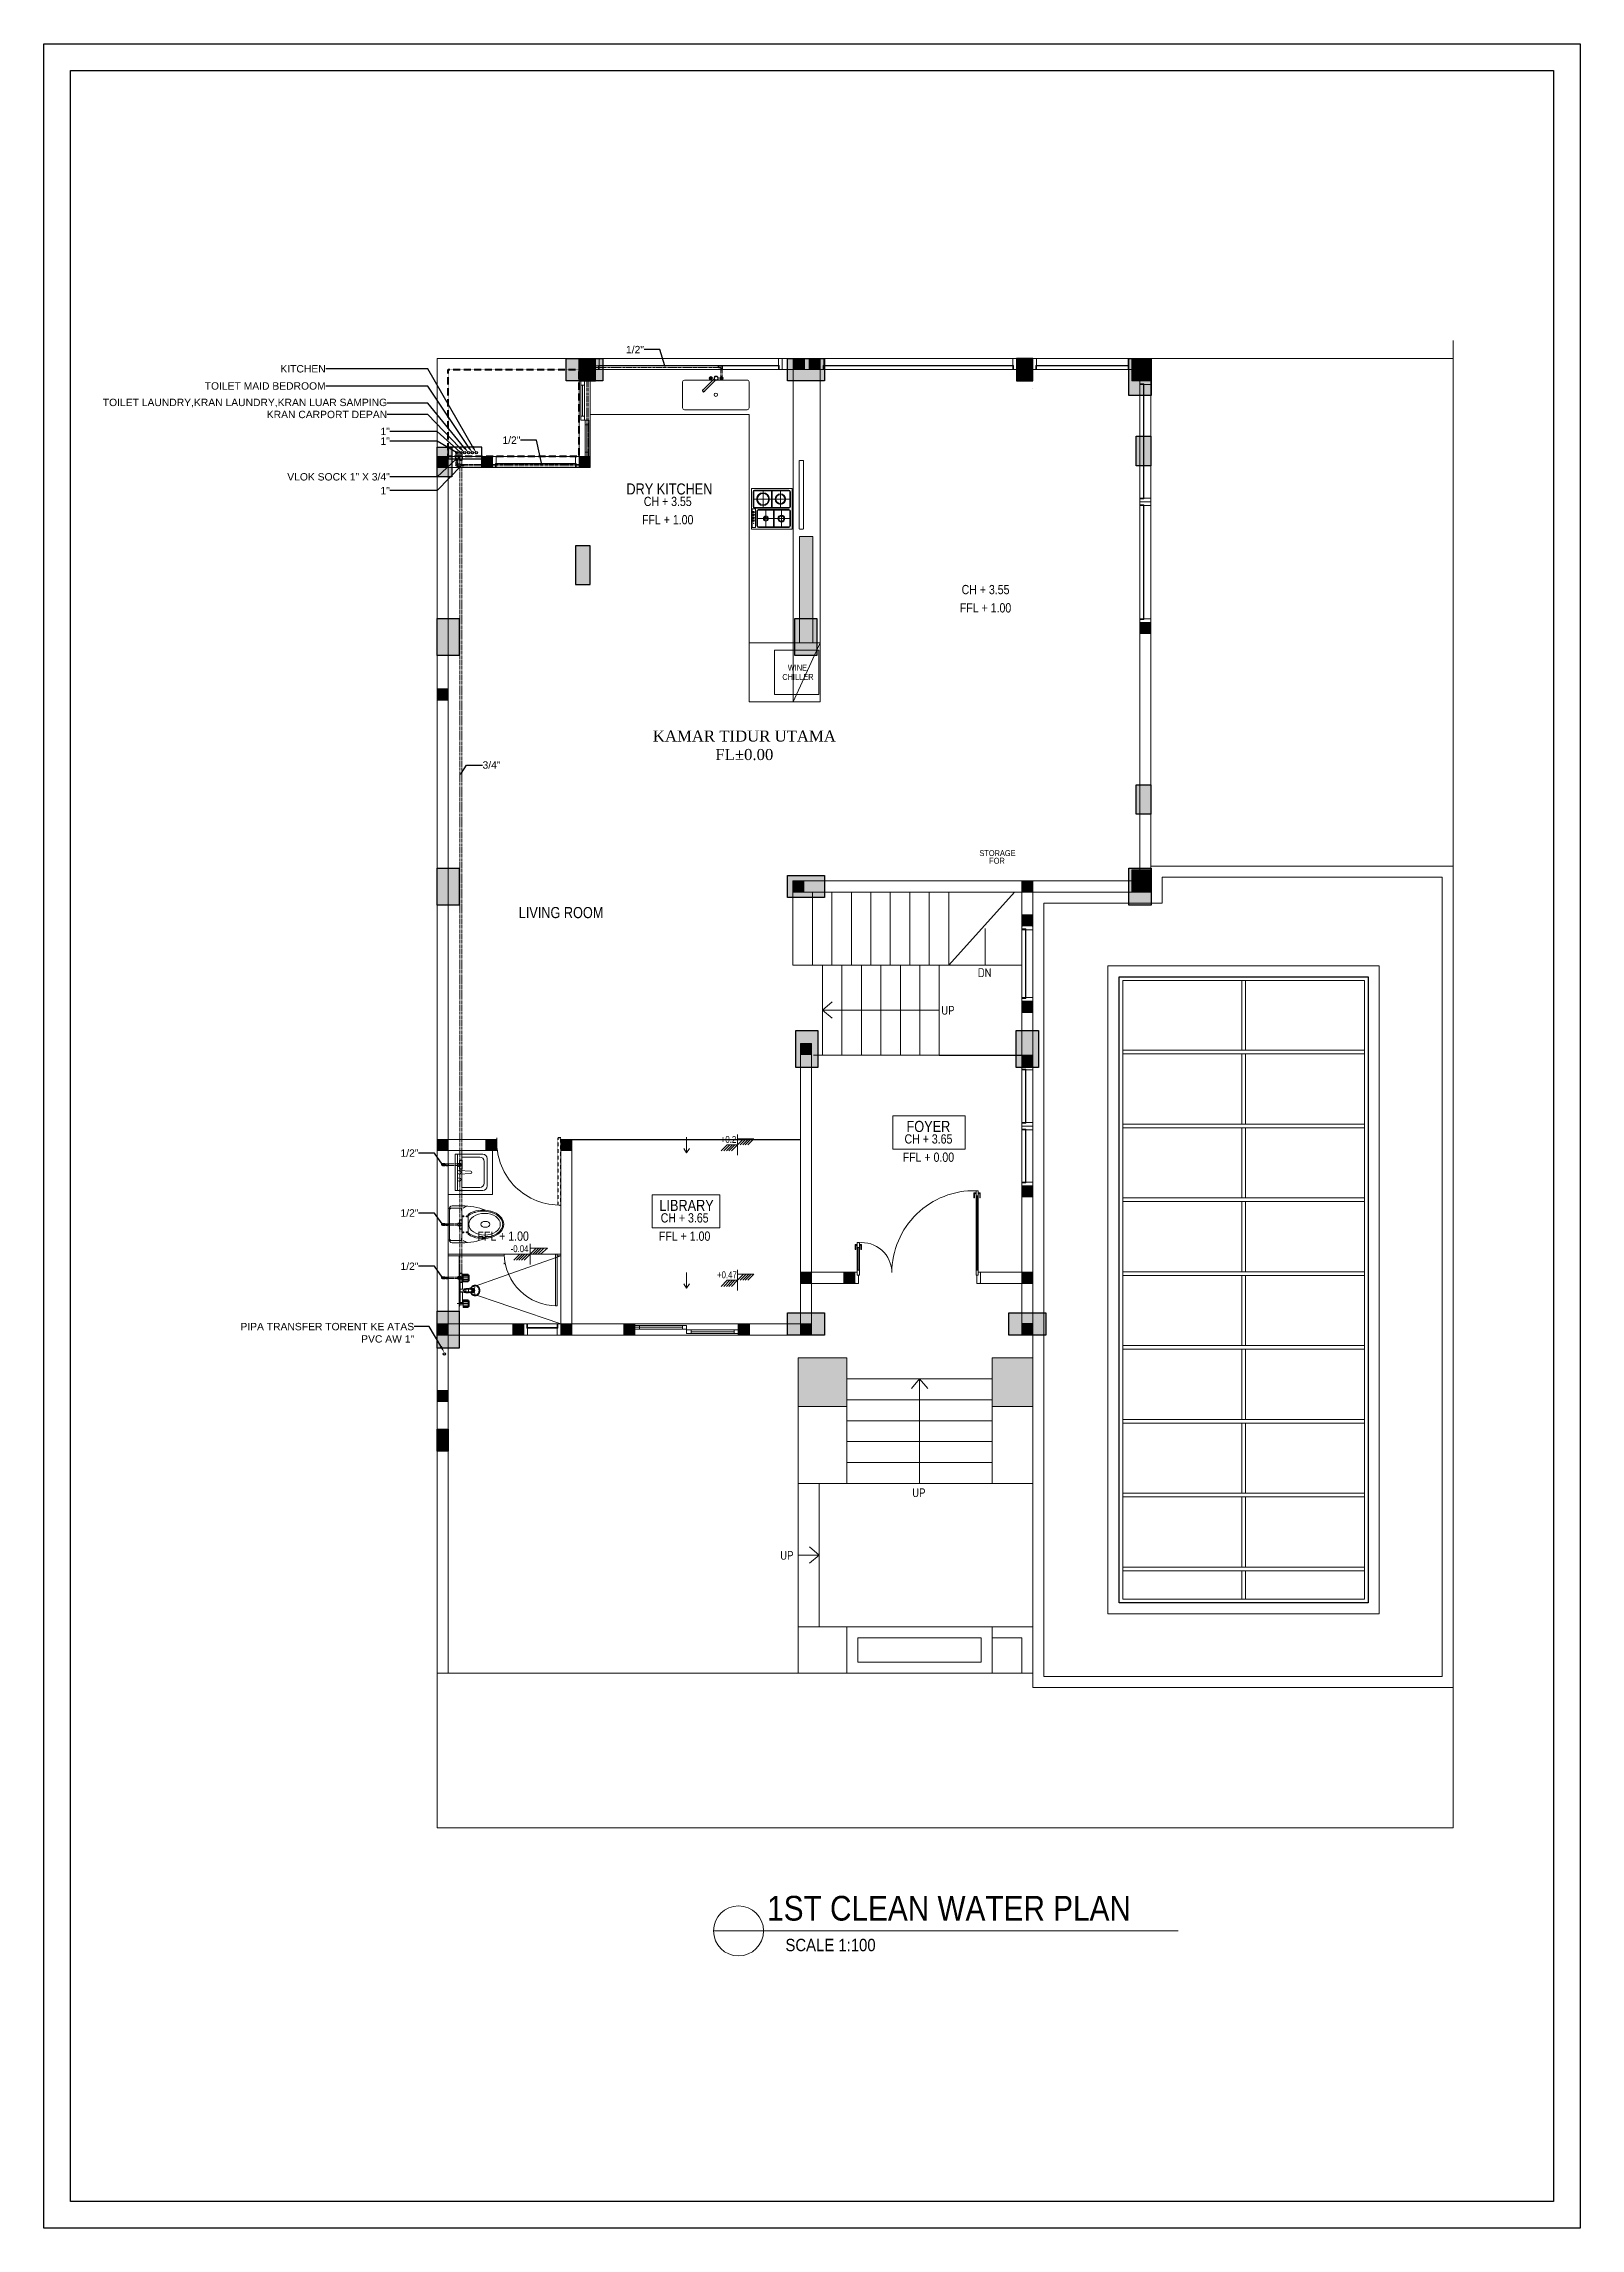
# Model space of a CAD drawing. Header units: millimetres. Extents: x 7371 to 278338, y -43753 to 35464.
# Drawn here: x 28171 to 48970, y 5897 to 35464 of the extents above; entities that cross this region are included whole.
import ezdxf
from ezdxf import colors
from ezdxf.entities.mleader import LeaderData, LeaderLine
from ezdxf.math import Vec2, Vec3

# ---------------------------------------------------------------- set-up
doc = ezdxf.new("R2010")
doc.units = ezdxf.units.MM
doc.header["$MEASUREMENT"] = 0
for name, pattern in [('CENTER', [50.8, 31.75, -6.35, 6.35, -6.35]), ('DASHED2', [0.375, 0.25, -0.125]), ('HIDDEN2', [0.1875, 0.125, -0.0625]), ('SLD-Solid', [0])]:
    doc.linetypes.add(name, pattern=pattern)
for name, color, linetype, lineweight in [('8', 8, 'Continuous', 5), ('Arsir', 251, 'Continuous', 5), ('DIM', 1, 'Continuous', 5), ('DINDING', 1, 'Continuous', 20), ('DOOR OPENING', 4, 'SLD-Solid', 5), ('FURNITURE', 25, 'Continuous', 5), ('HATCH', 8, 'Continuous', 13), ('KOL', 5, 'Continuous', 18), ('l1', 5, 'Continuous', 5), ('LEGEND', 1, 'DASHED2', 50), ('PIPA AIR BERSIH', 5, 'CENTER', 5), ('TEXT 1', 210, 'Continuous', 5)]:
    doc.layers.add(name, color=color, linetype=linetype, lineweight=lineweight)
for name, color, linetype in [('DIM DET', 8, 'HIDDEN2'), ('SUB TEXT', 1, 'Continuous'), ('TEXT', 4, 'Continuous'), ('WALL', 90, 'Continuous')]:
    doc.layers.add(name, color=color, linetype=linetype)
doc.styles.add('0010-WKA13-TEXT', font='isocp.shx', dxfattribs={"height": 15})
doc.styles.add('40', font='arial.ttf', dxfattribs={"width": 0.9, "height": 100})
doc.styles.add('Arial Narrow', font='ARIALN.TTF')
doc.styles.get("Standard").update_dxf_attribs({"font": 'arial.ttf'})
pattern_1 = [(0, (0, 0), (0, 6.985), [5.08, -1.905]), (90, (0, 0), (-6.985, 4e-16), [5.08, -1.905])]

msp = doc.modelspace()

# ---------------------------------------------------------------- texts
at = {"layer": '8', "color": 8, "transparency": 33554687, "char_height": 119.92, "width": 391.264, "attachment_point": 3, "style": '0010-WKA13-TEXT'}
for s, insert in [('DN', (40999.5, 22950.2)), ('UP', (40502.2, 22440.4)), ('UP', (40108.6, 15911.3)), ('UP', (38321.5, 15063.8))]:
    msp.add_mtext(s, dxfattribs=dict(at, insert=insert))
at = {"layer": 'DIM', "color": 8, "insert": (37654.7, 25966.5), "char_height": 149.895, "attachment_point": 5}
msp.add_mtext('\\A1;{\\fTimes New Roman|b0|i0|c0|p18;KAMAR TIDUR UTAMA\\PFL%%P0.00}', dxfattribs=at)
at = {"layer": 'DIM', "attachment_point": 5, "style": '40'}
for s, insert, char_height in [('{\\fCentury Gothic|b0|i0|c0|p34;1ST CLEAN WATER PLAN }', (40425.4, 10226.1), 334.642), ('{\\fCentury Gothic|b0|i0|c0|p34;SCALE 1:100}', (38821.3, 9729.7), 167.321)]:
    msp.add_mtext(s, dxfattribs=dict(at, insert=insert, char_height=char_height))
at = {"layer": 'SUB TEXT', "color": 8, "transparency": 33554687, "style": 'Arial Narrow'}
for s, p in [('CH + 3.55', (36293.9, 29206.1)), ('FFL + 1.00', (36269.4, 28958.7)), ('CH + 3.55', (40595.8, 28013.2)), ('FFL + 1.00', (40571.3, 27765.9)), ('CH + 3.65', (39822.7, 20578.1)), ('FFL + 0.00', (39798.2, 20330.8)), ('CH + 3.65', (36522.7, 19509.7)), ('FFL + 1.00', (34041.8, 19262.4)), ('FFL + 1.00', (36498.3, 19262.4))]:
    msp.add_text(s, height=124.91, dxfattribs=at).set_placement(p)
at = {"layer": 'TEXT', "color": 8, "transparency": 33554687, "style": 'Arial Narrow'}
for s, height, p in [('DRY KITCHEN', 149.895, (36058.9, 29362.5)), ('LIVING ROOM ', 149.895, (34601.4, 23629.1)), ('FOYER', 149.89, (39850.2, 20734.5)), ('LIBRARY', 149.89, (36505.2, 19666.2))]:
    msp.add_text(s, height=height, dxfattribs=at).set_placement(p)
at = {"layer": 'TEXT 1', "color": 8, "transparency": 33554687, "style": 'Arial Narrow'}
for s, height, p in [('STORAGE', 79.94, (40836.4, 24468.7)), ('FOR', 79.94, (40968.9, 24365.5)), ('+0.2', 92.72, (37335.6, 20587.4)), ('-0.04', 92.72, (34490.6, 19108.4)), ('+0.47', 92.72, (37284.3, 18754.9))]:
    msp.add_text(s, height=height, dxfattribs=at).set_placement(p)

# ---------------------------------------------------------------- blocks, each defined once
blk = doc.blocks.new('KOLOM PRAKTIS')
at = {"layer": 'HATCH'}
h = blk.add_hatch(color=256, dxfattribs=at)
h.dxf.hatch_style = 1
h.paths.add_polyline_path([(-75, 75), (-75, -75), (75, -75), (75, 75)])
at = {"layer": 'KOL'}
blk.add_lwpolyline([(-75, -75), (75, -75), (75, 75), (-75, 75)], close=True, dxfattribs=at)
blk = doc.blocks.new('KSK 3A')
at = {"layer": 'DOOR OPENING', "linetype": 'Continuous'}
blk.add_line((0, 0), (0, 150), dxfattribs=at)
blk.add_lwpolyline([(50, 95), (40, 95), (40, 150), (5, 150), (5, 145), (0, 145), (0, 5), (5, 5), (5, 0), (50, 0)], close=True, dxfattribs=at)
blk = doc.blocks.new('k2')
at = {"layer": 'HATCH', "transparency": 33554687}
h = blk.add_hatch(color=256, dxfattribs=at)
h.dxf.hatch_style = 1
h.paths.add_polyline_path([(255.23, 156.058), (255.23, 155.758), (255.49, 155.758), (255.49, 156.058)])
at = {"layer": 'KOL', "transparency": 33554687}
blk.add_lwpolyline([(255.23, 155.758), (255.49, 155.758), (255.49, 156.058), (255.23, 156.058)], close=True, dxfattribs=at)
blk = doc.blocks.new('kan')
at = {"layer": 'Arsir'}
for p, q in [((256.935, 160.447), (256.935, 159.504)), ((256.935, 160.447), (256.985, 160.447)), ((256.985, 160.447), (256.985, 159.504)), ((255.323, 159.504), (258.598, 159.504)), ((258.598, 159.454), (255.323, 159.454)), ((256.935, 159.454), (256.935, 158.51)), ((256.985, 159.454), (256.985, 158.504)), ((255.323, 158.504), (258.598, 158.504)), ((258.598, 158.454), (255.323, 158.454)), ((256.935, 158.454), (256.935, 157.51)), ((256.985, 158.454), (256.985, 157.504)), ((255.323, 157.504), (258.598, 157.504)), ((258.598, 157.454), (255.323, 157.454)), ((256.935, 157.454), (256.935, 156.51)), ((256.985, 157.454), (256.985, 156.504)), ((255.323, 156.504), (258.598, 156.504)), ((258.598, 156.454), (255.323, 156.454)), ((256.935, 156.454), (256.935, 155.51)), ((256.985, 156.454), (256.985, 155.504)), ((255.323, 155.504), (258.598, 155.504)), ((258.598, 155.454), (255.323, 155.454)), ((256.935, 155.454), (256.935, 154.51)), ((256.985, 155.454), (256.985, 154.504)), ((255.323, 154.504), (258.598, 154.504)), ((258.598, 154.454), (255.323, 154.454)), ((256.935, 154.454), (256.935, 153.51)), ((256.985, 154.454), (256.985, 153.504)), ((255.323, 153.504), (258.598, 153.504)), ((258.598, 153.454), (255.323, 153.454)), ((256.935, 153.454), (256.935, 152.51)), ((256.985, 153.454), (256.985, 152.504)), ((255.323, 152.504), (258.598, 152.504)), ((258.598, 152.454), (255.323, 152.454)), ((256.935, 152.454), (256.935, 152.072)), ((256.985, 152.454), (256.985, 152.072))]:
    blk.add_line(p, q, dxfattribs=at)
blk.add_lwpolyline([(255.323, 160.447), (258.598, 160.447), (258.598, 152.072), (255.323, 152.072)], close=True, dxfattribs=at)
blk = doc.blocks.new('TOILET')
at = {"layer": '8', "lineweight": 5}
for p, q in [((-250, 37), (-250, 168)), ((-220, 30), (-220, 156)), ((-190, 0), (190, 0)), ((-135, 255), (135, 255)), ((-120, 237), (-97, 237)), ((-114, 255), (-114, 236)), ((-108, 245), (-108, 221)), ((-102, 236), (-102, 255)), ((120, 237), (97, 237)), ((102, 236), (102, 255)), ((108, 245), (108, 221)), ((114, 255), (114, 236)), ((220, 30), (220, 156)), ((250, 37), (250, 168))]:
    blk.add_line(p, q, dxfattribs=at)
for centre in [(-109, 191), (109, 191)]:
    blk.add_circle(centre, 5.82, dxfattribs=at)
for centre, radius, start, end in [((666, 167), 916, 159.3877, 180.0472), ((-666, 167), 916, 359.9528, 20.6123), ((-210, 37), 40, 180, 270), ((-96, 287), 158, 197.1522, 219.8185), ((-210, 156), 10, 94.9885, 180), ((-190, 30), 30, 180, 270), ((0, -2250), 2425, 85.0115, 94.9885), ((-108, 236), 6.15, 185.1568, 354.8432), ((108, 236), 6.15, 185.1568, 354.8432), ((190, 30), 30, 270, 0), ((210, 37), 40, 270, 0), ((210, 156), 10, 0, 85.0115), ((96, 287), 158, 320.1815, 342.8478)]:
    blk.add_arc(centre, radius, start, end, dxfattribs=at)
blk.add_ellipse((0, 456), major_axis=(0, 281), ratio=0.685919, start_param=3.915332, end_param=8.651039, dxfattribs=at)
for centre, major_axis, ratio in [((0, 476), (0, 214), 0.687861), ((0, 487), (0, 60.7), 0.657164)]:
    blk.add_ellipse(centre, major_axis=major_axis, ratio=ratio, dxfattribs=at)
blk.add_open_spline([(117, 256), (127, 270), (131, 276), (141, 294), (147, 306), (157, 331), (161, 344), (169, 371), (171, 385), (176, 413), (177, 428), (178, 457), (178, 472), (175, 501), (174, 515), (168, 543), (165, 557), (156, 583), (151, 596), (140, 620), (134, 631), (120, 652), (113, 661), (97, 678), (89, 686), (72, 699), (64, 704), (46, 713), (37, 716), (18, 721), (9, 722), (-9, 722), (-18, 721), (-37, 716), (-46, 713), (-64, 704), (-72, 699), (-89, 686), (-98, 678), (-113, 661), (-120, 652), (-134, 631), (-140, 620), (-151, 596), (-156, 583), (-165, 557), (-168, 543), (-174, 515), (-175, 501), (-178, 472), (-178, 457), (-177, 428), (-176, 413), (-171, 385), (-169, 371), (-161, 344), (-157, 330), (-147, 306), (-141, 294), (-131, 276), (-127, 270), (-117, 255)], degree=3, knots=[3.915332, 3.915332, 3.915332, 3.915332, 4.014441, 4.014441, 4.176505, 4.176505, 4.338569, 4.338569, 4.500633, 4.500633, 4.662697, 4.662697, 4.824761, 4.824761, 4.986825, 4.986825, 5.148889, 5.148889, 5.310953, 5.310953, 5.473017, 5.473017, 5.635081, 5.635081, 5.797146, 5.797146, 5.95921, 5.95921, 6.121274, 6.121274, 6.283338, 6.283338, 6.445402, 6.445402, 6.607466, 6.607466, 6.76953, 6.76953, 6.931594, 6.931594, 7.093658, 7.093658, 7.255722, 7.255722, 7.417786, 7.417786, 7.57985, 7.57985, 7.741915, 7.741915, 7.903979, 7.903979, 8.066043, 8.066043, 8.228107, 8.228107, 8.390171, 8.390171, 8.552235, 8.552235, 8.651039, 8.651039, 8.651039, 8.651039], dxfattribs=at)
blk = doc.blocks.new('Shower - P')
at = {"color": 8}
for p, q in [((35, 111), (-19, 111)), ((92, 136), (35, 136)), ((82, 126), (35, 126)), ((82, 111), (35, 111)), ((82, 96), (35, 96)), ((92, 86), (35, 86)), ((35, -121), (-19, -121)), ((92, -96), (35, -96)), ((82, -106), (35, -106)), ((82, -121), (35, -121)), ((82, -136), (35, -136)), ((92, -146), (35, -146))]:
    blk.add_line(p, q, dxfattribs=at)
for p, q in [((0, -146), (0, 146)), ((3, 136), (0, 136)), ((0, 126), (0, 96)), ((3, 86), (0, 86)), ((3, 136), (6, 121)), ((3, 136), (3, 86)), ((6, 101), (3, 86)), ((6, 121), (6, 101)), ((35, 121), (6, 121)), ((35, 101), (6, 101)), ((9, 101), (9, 10)), ((29, 101), (29, 11)), ((82, 146), (35, 146)), ((35, 146), (35, 76)), ((82, 76), (35, 76)), ((82, 146), (82, 76)), ((92, 136), (92, 86)), ((3, -96), (0, -96)), ((0, -136), (0, -106)), ((3, -146), (0, -146)), ((3, -146), (3, -96)), ((6, -111), (3, -96)), ((3, -146), (6, -131)), ((35, -111), (6, -111)), ((6, -131), (6, -111)), ((35, -131), (6, -131)), ((9, -111), (9, -16)), ((29, -111), (29, -17)), ((82, -86), (35, -86)), ((35, -156), (35, -86)), ((82, -156), (35, -156)), ((82, -156), (82, -86)), ((92, -146), (92, -96))]:
    blk.add_line(p, q)
blk.add_lwpolyline([(60, 16), (60, -22), (86, -22), (86, 16)], close=True)
for centre, start, end in [((10, 220), 267.3376, 283.943), ((10, -226), 76.057, 92.6624)]:
    blk.add_arc(centre, 210, start, end)
blk = doc.blocks.new('TX 4225 - P')
for p, q in [((0, 0), (-26, 0)), ((0, 0), (26, 0)), ((0, -3), (-26, -3)), ((0, -10), (-14, -10)), ((-11, -10), (-11, -105)), ((0, -3), (26, -3)), ((0, -10), (14, -10)), ((11, -10), (11, -105))]:
    blk.add_line(p, q)
at = {"linetype": 'Continuous'}
for p, q in [((-26, 0), (-26, -3)), ((26, 0), (26, -3)), ((-26, -3), (-14, -10)), ((-18, -119), (-18, -128)), ((26, -3), (14, -10)), ((18, -119), (18, -128))]:
    blk.add_line(p, q, dxfattribs=at)
for points in [[(0, -185, -0.08228), (-19, -182, -0.091339), (-34, -173, -0.103805), (-45, -159, -0.114745), (-49, -144, -0.114745), (-46, -128, -0.103805), (-35, -114, -0.091339), (-19, -105, -0.017766), (-15, -104, -0.08413)], [(0, -188, -0.08228), (-19, -185, -0.091339), (-34, -176, -0.103805), (-45, -162, -0.114745), (-49, -147, -0.011566), (-49, -145, -0.103805)], [(0, -180, -0.086014), (-17, -177, -0.092418), (-31, -169, -0.103199), (-41, -156, -0.112374), (-44, -142, -0.112374), (-41, -128, -0.103199), (-31, -115, -0.097293), (-16, -106, -0.086014)], [(-11, -100, 0.024317), (-12, -101, 0.101351), (-16, -106, 0.106183), (-18, -112, 0.106183), (-16, -118, 0.101351), (-12, -124, 0.095192), (-7, -127, 0.091252), (0, -129, 0.091252)], [(-11, -100, 0.019506), (-12, -101, 0.104907), (-16, -106, 0.119757), (-17, -111, 0.119757), (-16, -116, 0.104907), (-12, -121, 0.08904), (-7, -124, 0.080352), (0, -125, 0.080352)], [(-11, -105, 0.067587), (-12, -107, 0.101747), (-11, -112, 0.099781), (-8, -115, 0.097121), (-4, -118, 0.09532), (0, -119, 0.09532)], [(0, -125, 0.080352), (7, -124, 0.08904), (12, -121, 0.104907), (16, -116, 0.119757), (17, -111, 0.119757), (16, -106, 0.104907), (12, -101, 0.019506), (11, -100, 0.080352)], [(0, -129, 0.091252), (7, -127, 0.095192), (12, -124, 0.101351), (16, -118, 0.106183), (18, -112, 0.106183), (16, -106, 0.101351), (12, -101, 0.024317), (11, -100, 0.091252)], [(0, -185, 0.08228), (19, -182, 0.091339), (34, -173, 0.103805), (45, -159, 0.114745), (49, -144, 0.114745), (46, -128, 0.103805), (35, -114, 0.091339), (19, -105, 0.017766), (15, -104, 0.08413)], [(0, -119, 0.09532), (4, -118, 0.097121), (8, -115, 0.099781), (11, -112, 0.101747), (12, -107, 0.071052), (11, -104, 0.099781)], [(0, -180, 0.086014), (17, -177, 0.092418), (31, -169, 0.103199), (41, -156, 0.112374), (44, -142, 0.112374), (41, -128, 0.103199), (31, -115, 0.097293), (16, -106, 0.086014)], [(0, -188, 0.08228), (19, -185, 0.091339), (34, -176, 0.103805), (45, -162, 0.114745), (49, -147, 0.011566), (49, -145, 0.103805)]]:
    blk.add_lwpolyline(points, format="xyb", dxfattribs=at)
for centre, radius, start, end in [((-31, -129), 13.4, 266.824, 4.6869), ((0, -116), 18.1, 170.9615, 270), ((0, -125), 18.1, 190.4463, 270), ((-22, -114), 7.72, 332.2967, 52.3912), ((-10, -128), 8.46, 23.0455, 111.141), ((0, -105), 11.2, 180, 0), ((0, -116), 18.1, 270, 9.0385), ((0, -125), 18.1, 270, 349.5537), ((10, -128), 8.46, 68.859, 156.9545), ((22, -114), 7.72, 127.6088, 207.7033), ((31, -129), 13.4, 175.3131, 273.176)]:
    blk.add_arc(centre, radius, start, end, dxfattribs=at)
blk = doc.blocks.new('SHOWER')
at = {"layer": '8', "color": 8, "ltscale": 0.75, "xscale": -1.5, "yscale": 1.5, "zscale": 1.5}
for name, p, rotation in [('Shower - P', (4, 0), 270), ('TX 4225 - P', (0, 0), 180)]:
    blk.add_blockref(name, p, dxfattribs=dict(at, rotation=rotation))
blk = doc.blocks.new('SINK')
at = {"layer": '8'}
for p, q in [((-245, 0), (-245, 373)), ((-206, 88), (-206, 334)), ((-186, 432), (186, 432)), ((-147, 393), (147, 393)), ((206, 88), (206, 334)), ((245, 0), (245, 373)), ((-245, 29), (245, 29)), ((-245, 0), (245, 0)), ((-206, 88), (206, 88)), ((-16, 212), (-24, 55)), ((24, 55), (16, 212))]:
    blk.add_line(p, q, dxfattribs=at)
for centre in [(-98, 54), (0, 54), (98, 54)]:
    blk.add_circle(centre, 24.5, dxfattribs=at)
for centre, radius, start, end in [((-186, 373), 58.9, 90, 180), ((-147, 334), 58.9, 90, 180), ((147, 334), 58.9, 0, 90), ((186, 373), 58.9, 0, 90), ((0, 211), 15.7, 3.2169, 176.7831)]:
    blk.add_arc(centre, radius, start, end, dxfattribs=at)
blk = doc.blocks.new('311')
at = {"layer": '8', "linetype": 'Continuous', "transparency": 33554687}
for p, q in [((246.185, 156.742), (246.945, 156.742)), ((246.185, 156.722), (246.945, 156.722)), ((246.945, 156.742), (247.66, 156.742)), ((246.945, 156.627), (246.945, 156.607)), ((247.66, 156.742), (247.71, 156.742)), ((247.66, 156.722), (247.71, 156.722)), ((247.66, 156.627), (247.66, 156.607))]:
    blk.add_line(p, q, dxfattribs=at)
at = {"layer": '8', "transparency": 33554687}
for p, q in [((246.334, 156.722), (246.334, 155.797)), ((247.71, 156.722), (246.385, 156.25)), ((246.385, 156.25), (247.71, 155.797))]:
    blk.add_line(p, q, dxfattribs=at)
blk.add_lwpolyline([(246.185, 158.147), (246.785, 158.147), (246.785, 157.552), (246.185, 157.552)], close=True, dxfattribs=at)
at = {"layer": '8', "linetype": 'Continuous', "transparency": 33554687}
blk.add_lwpolyline([(247.66, 156.742), (247.64, 156.742), (247.64, 156.042), (247.66, 156.042)], close=True, dxfattribs=at)
at = {"layer": '8', "ltscale": 10, "transparency": 33554687}
blk.add_arc((247.658, 156.755), 0.713, 181.0392, 270.1749, dxfattribs=at)
at = {"layer": 'TEXT 1', "transparency": 33554687}
blk.add_line((247.156, 156.742), (247.295, 156.742), dxfattribs=at)
at = {"layer": '8', "transparency": 33554687, "yscale": 0.0009999999999999998, "zscale": 0.0009999999999999998, "rotation": 270}
for name, p, xscale in [('SINK', (246.281, 157.852), 0.0009999999999999998), ('TOILET', (246.202, 157.147), 0.0009999999999999998), ('SHOWER', (246.334, 156.25), -0.0009999999999999998)]:
    blk.add_blockref(name, p, dxfattribs=dict(at, xscale=xscale))
blk = doc.blocks.new('SINK PANTRY')
at = {"layer": 'FURNITURE', "linetype": 'Continuous', "ltscale": 0.5, "transparency": 33554687}
for p, q in [((207735, 177918), (207916, 178098)), ((207756, 177367), (207756, 178411)), ((207786, 178441), (208217, 178441)), ((208247, 178411), (208247, 177367)), ((207747, 177973), (207702, 177973)), ((207747, 177795), (207702, 177795)), ((207725, 177950), (207725, 177996)), ((207725, 177772), (207725, 177817)), ((207758, 177895), (207938, 178075)), ((208217, 177337), (207786, 177337))]:
    blk.add_line(p, q, dxfattribs=at)
for centre, radius in [((207725, 177884), 34.9), ((207725, 177884), 28.5), ((207725, 177973), 27.9), ((207725, 177795), 27.9), ((207725, 177973), 22.8), ((207725, 177795), 22.8), ((207999, 177889), 27.9)]:
    blk.add_circle(centre, radius, dxfattribs=at)
for centre, radius, start, end in [((207786, 178411), 30, 90, 180), ((207931, 178090), 23.3, 267.9463, 180.6751), ((207931, 178090), 16.9, 295.2833, 150.2559), ((208217, 178411), 30, 0, 90), ((207786, 177367), 30, 180, 220.8107), ((207786, 177367), 30, 180, 270), ((208217, 177367), 30, 270, 0)]:
    blk.add_arc(centre, radius, start, end, dxfattribs=at)
blk = doc.blocks.new('DAP')
at = {"layer": '8', "transparency": 33554687}
for p, q in [((250.293, 167.112), (250.843, 167.112)), ((250.293, 166.562), (250.293, 167.112)), ((250.315, 166.87), (250.315, 167.068)), ((250.324, 166.87), (250.324, 167.068)), ((250.564, 166.969), (250.324, 166.969)), ((250.337, 167.09), (250.799, 167.09)), ((250.337, 167.082), (250.564, 167.082)), ((250.451, 167.082), (250.451, 166.857)), ((250.564, 167.082), (250.564, 166.857)), ((250.573, 167.082), (250.573, 166.857)), ((250.573, 167.082), (250.799, 167.082)), ((250.573, 166.969), (250.812, 166.969)), ((250.686, 167.082), (250.686, 166.857)), ((250.812, 166.87), (250.812, 167.068)), ((250.821, 167.068), (250.821, 166.87)), ((250.821, 166.87), (250.821, 167.061)), ((250.843, 167.112), (250.843, 166.562)), ((250.302, 166.837), (250.302, 166.585)), ((250.347, 166.837), (250.302, 166.837)), ((250.302, 166.585), (250.347, 166.585)), ((250.322, 166.792), (250.337, 166.792)), ((250.322, 166.754), (250.337, 166.754)), ((250.322, 166.716), (250.337, 166.716)), ((250.322, 166.679), (250.337, 166.679)), ((250.337, 166.857), (250.564, 166.857)), ((250.337, 166.848), (250.799, 166.848)), ((250.347, 166.585), (250.347, 166.837)), ((250.367, 166.606), (250.367, 166.804)), ((250.376, 166.606), (250.376, 166.804)), ((250.376, 166.705), (250.59, 166.705)), ((250.389, 166.826), (250.799, 166.826)), ((250.389, 166.817), (250.59, 166.817)), ((250.389, 166.593), (250.59, 166.593)), ((250.389, 166.584), (250.799, 166.584)), ((250.49, 166.817), (250.49, 166.593)), ((250.573, 166.857), (250.799, 166.857)), ((250.59, 166.817), (250.59, 166.593)), ((250.599, 166.817), (250.799, 166.817)), ((250.599, 166.817), (250.599, 166.593)), ((250.599, 166.705), (250.818, 166.705)), ((250.599, 166.593), (250.799, 166.593)), ((250.699, 166.817), (250.699, 166.593)), ((250.812, 166.606), (250.812, 166.804)), ((250.821, 166.804), (250.821, 166.606)), ((250.821, 166.606), (250.821, 166.804)), ((250.843, 166.562), (250.293, 166.562)), ((250.261, 165.022), (251.225, 165.022)), ((250.86, 165.022), (250.86, 164.222)), ((250.86, 164.222), (251.225, 165.022)), ((251.225, 165.022), (251.225, 164.222))]:
    blk.add_line(p, q, dxfattribs=at)
at = {"layer": '8', "linetype": 'Continuous', "transparency": 33554687}
blk.add_line((250.261, 164.222), (251.225, 164.222), dxfattribs=at)
at = {"layer": '8', "linetype": 'HIDDEN2', "ltscale": 5, "transparency": 33554559}
blk.add_lwpolyline([(250.605, 164.322), (251.205, 164.322), (251.205, 164.922), (250.605, 164.922)], close=True, dxfattribs=at)
at = {"layer": '8', "transparency": 33554687}
for centre, radius in [((250.451, 166.969), 0.087), ((250.451, 166.969), 0.076), ((250.686, 166.969), 0.0712), ((250.686, 166.969), 0.0602), ((250.322, 166.792), 0.0113), ((250.322, 166.754), 0.0113), ((250.322, 166.716), 0.0113), ((250.322, 166.679), 0.0113), ((250.322, 166.792), 0.00804), ((250.322, 166.754), 0.00804), ((250.322, 166.716), 0.00804), ((250.322, 166.679), 0.00804), ((250.322, 166.641), 0.00282), ((250.49, 166.705), 0.034), ((250.49, 166.705), 0.023), ((250.699, 166.705), 0.0476), ((250.699, 166.705), 0.0366)]:
    blk.add_circle(centre, radius, dxfattribs=at)
for centre, radius, start, end in [((250.337, 167.068), 0.022, 90, 180), ((250.337, 167.068), 0.0132, 90, 180), ((250.799, 167.068), 0.022, 0, 90), ((250.799, 167.068), 0.0132, 0, 90), ((250.337, 166.87), 0.022, 180, 270), ((250.337, 166.87), 0.0132, 180, 270), ((250.389, 166.804), 0.022, 90, 180), ((250.389, 166.606), 0.022, 180, 270), ((250.389, 166.804), 0.0132, 90, 180), ((250.389, 166.606), 0.0132, 180, 270), ((250.799, 166.87), 0.022, 270, 0), ((250.799, 166.87), 0.0132, 270, 0), ((250.799, 166.804), 0.022, 0, 90), ((250.799, 166.804), 0.0132, 0, 90), ((250.799, 166.606), 0.022, 270, 0), ((250.799, 166.606), 0.0132, 270, 0)]:
    blk.add_arc(centre, radius, start, end, dxfattribs=at)
at = {"layer": 'FURNITURE', "linetype": 'Continuous', "transparency": 33554687}
for p in [(248.11, 168.117), (250.261, 164.222)]:
    blk.add_line(p, (250.261, 168.117), dxfattribs=at)
at = {"layer": 'FURNITURE', "linetype": 'Continuous', "transparency": 33554687, "xscale": -0.0008158005074942445, "yscale": 0.0008158005074942445, "zscale": 0.0008158005074942277, "rotation": 90}
blk.add_blockref('SINK PANTRY', (394.933, 338.068), dxfattribs=at)
at = {"layer": 'TEXT 1', "transparency": 33554687, "style": 'Arial Narrow'}
for s, p in [('CHILLER', (250.712, 164.521)), ('WINE', (250.786, 164.645))]:
    blk.add_text(s, height=0.08, dxfattribs=at).set_placement(p)
blk = doc.blocks.new('k4')
at = {"true_color": 0x636466}
h = blk.add_hatch(dxfattribs=at)
h.set_pattern_fill('ANGLE', color=251)
h.set_pattern_definition(pattern_1)
h.paths.add_polyline_path([(210.558, -20.392), (210.358, -20.392), (210.358, -20.792), (210.558, -20.792)])
h = blk.add_hatch(color=251, dxfattribs=at)
h.dxf.hatch_style = 1
h.paths.add_polyline_path([(210.558, -20.594), (210.358, -20.594), (210.358, -20.792), (210.558, -20.792)])
h.paths.add_polyline_path([(210.558, -20.392), (210.358, -20.392), (210.358, -20.594), (210.558, -20.594)])
for p, q in [((210.358, -20.392), (210.558, -20.392)), ((210.558, -20.392), (210.558, -20.792)), ((210.558, -20.792), (210.358, -20.792))]:
    blk.add_line(p, q)
blk.add_lwpolyline([(210.358, -20.392), (210.558, -20.392), (210.558, -20.792), (210.358, -20.792)], close=True)
blk = doc.blocks.new('kolom1')
at = {"true_color": 0x636466}
h = blk.add_hatch(dxfattribs=at)
h.set_pattern_fill('ANGLE', color=251)
h.set_pattern_definition(pattern_1)
h.paths.add_polyline_path([(201.312, -20.514), (201.612, -20.514), (201.612, -20.014), (201.312, -20.014)])
h = blk.add_hatch(color=251, dxfattribs=at)
h.dxf.hatch_style = 1
h.paths.add_polyline_path([(201.612, -20.014), (201.312, -20.014), (201.312, -20.514), (201.612, -20.514)])
blk.add_lwpolyline([(201.612, -20.014), (201.612, -20.514), (201.312, -20.514), (201.312, -20.014)], close=True)
blk = doc.blocks.new('KL3')
at = {"true_color": 0x636466}
h = blk.add_hatch(color=251, dxfattribs=at)
h.dxf.hatch_style = 1
h.paths.add_polyline_path([(349.253, -321.782), (349.103, -321.782), (349.103, -322.082), (349.253, -322.082)])
at = {"color": 244, "lineweight": -2, "true_color": 0x991b1e}
blk.add_line((357.173, -307.682), (357.173, -307.682), dxfattribs=at)
blk.add_lwpolyline([(349.103, -321.782), (349.253, -321.782), (349.253, -322.082), (349.103, -322.082)], close=True)
for p, rotation in [((371.364, -105.971), 270), ((374.364, -105.971), 270), ((374.364, -112.971), 270), ((555.574, -336.896), 180), ((374.364, -118.896), 270), ((377.361, -118.896), 270)]:
    blk.add_blockref('kolom1', p, dxfattribs=dict(rotation=rotation))
for name, p in [('kolom1', (157.161, -287.269)), ('k4', (138.744, -288.09)), ('k4', (148.214, -287.942)), ('kolom1', (147.791, -290.789)), ('kolom1', (152.636, -290.789)), ('k4', (148.214, -292.662)), ('kolom1', (147.791, -294.169)), ('kolom1', (157.161, -294.169)), ('kolom1', (155.636, -296.369)), ('kolom1', (147.791, -300.169))]:
    blk.add_blockref(name, p)
blk = doc.blocks.new('fdfd')
blk.add_lwpolyline([(99685, -1599), (99685, -1649), (99717, -1649), (99717, -1599)])
blk.add_circle((99701, -1599), 16)
blk = doc.blocks.new('sock1')
for points in [[(99332, -6892), (99347, -6892), (99347, -6907), (99345, -6909), (99345, -6918), (99333, -6918), (99333, -6909), (99332, -6907), (99332, -6892)], [(99345, -6909), (99333, -6909)]]:
    blk.add_lwpolyline(points)
blk = doc.blocks.new('FFHHH')
blk.add_lwpolyline([(84920, -1581), (84945, -1581), (84945, -1706), (84920, -1706)], close=True)
blk.add_circle((84933, -1643), 12.7)
blk = doc.blocks.new('_Dot')
at = {"color": 0, "linetype": 'ByBlock', "lineweight": -2}
blk.add_line((-0.5, 0), (-1, 0), dxfattribs=at)
at = {"color": 0, "linetype": 'ByBlock', "const_width": 0.5}
blk.add_lwpolyline([(-0.25, 0, 1), (0.25, 0, 1)], format="xyb", close=True, dxfattribs=at)

# ---------------------------------------------------------------- hatches: boundary and pattern name
at = {"layer": 'HATCH', "transparency": 33554559}
h = msp.add_hatch(color=8, dxfattribs=at)
h.dxf.hatch_style = 1
h.paths.add_polyline_path([(38399.7, 27354.7), (38579.5, 27354.7), (38579.5, 28793.7), (38399.7, 28793.7)])
h = msp.add_hatch(color=8, dxfattribs=at)
h.dxf.hatch_style = 1
h.paths.add_polyline_path([(38382.2, 17676.5), (38382.2, 17016.9), (39041.7, 17016.9), (39041.7, 17676.5)])
h.paths.add_polyline_path([(41560, 17676.5), (41010.3, 17676.5), (41010.3, 17016.9), (41560, 17016.9)])
at = {"layer": 'WALL', "transparency": 33554687}
h = msp.add_hatch(color=8, dxfattribs=at)
h.dxf.hatch_style = 1
h.paths.add_polyline_path([(35641.6, 31202), (35419.3, 31202), (35419.3, 30902.2), (35641.6, 30902.2), (35641.6, 31052.1)])
h = msp.add_hatch(color=8, dxfattribs=at)
h.dxf.hatch_style = 1
h.paths.add_polyline_path([(41337.6, 30902.2), (41560, 30902.2), (41560, 31202), (41337.6, 31202)])
at = {"layer": 'WALL', "transparency": 33554559}
h = msp.add_hatch(color=8, dxfattribs=at)
h.dxf.hatch_style = 1
h.paths.add_polyline_path([(35569.1, 28668.8), (35419.3, 28668.8), (35369.3, 28668.8), (35369.3, 28144.1), (35569.1, 28144.1)])

# ---------------------------------------------------------------- linework, layer by layer
at = {"color": 8}
msp.add_line((35319.3, 20634.4), (38414.7, 20634.4), dxfattribs=at)
for points in [[(48970.2, 35463.6), (48970.2, 5896.5), (28170.7, 5896.5), (28170.7, 35463.6)], [(48605.3, 35098.7), (48605.3, 6261.4), (28535.6, 6261.4), (28535.6, 35098.7)], [(34101.7, 30002.8), (33645.8, 30002.8), (33645.8, 29842.8), (34101.7, 29842.8)]]:
    msp.add_lwpolyline(points, close=True)
for points in [[(35522.6, 31052.1), (35522.6, 31102.4), (35572.6, 31102.4)], [(35542.6, 31052.1), (35522.6, 31052.1)], [(35542.6, 31052.1), (35542.6, 31082.1), (35572.6, 31082.1)], [(35572.6, 31082.1), (35572.6, 31102.4)], [(37305.2, 31082.4), (37305.2, 31102.4)], [(37305.2, 31102.4), (37355.5, 31102.4), (37355.5, 31052.4)], [(37305.2, 31082.4), (37335.2, 31082.4), (37335.2, 31052.4)], [(37335.2, 31052.4), (37355.5, 31052.4)], [(33645.2, 29877.9), (33645.6, 30002.8)], [(35522.3, 29798.3), (35522.3, 29768.3), (35492.3, 29768.3)], [(35542.3, 29798.3), (35542.3, 29748), (35492.3, 29748)], [(35492.3, 29768.3), (35492.3, 29748)], [(35522.3, 29798.3), (35542.3, 29798.3)]]:
    msp.add_lwpolyline(points)
msp.add_lwpolyline([(42726.6, 22832.9), (46099.3, 22832.9), (46099.3, 14363.8), (42726.6, 14363.8)], close=True, dxfattribs=at)
msp.add_lwpolyline([(42726.6, 22832.9), (46099.3, 22832.9), (46099.3, 14363.8), (42726.6, 14363.8)], close=True, dxfattribs=at)
for centre in [(33765.6, 29927.6), (33817.6, 29927.4), (33869.6, 29927.3), (33921.6, 29927.1), (33973.6, 29927), (34025.6, 29926.6), (33595.5, 17731.2)]:
    msp.add_circle(centre, 16)
at = {"layer": '8', "color": 8, "transparency": 33554687}
for p, q in [((38317.2, 27354.7), (38317.2, 31052.1)), ((47248.5, 31202), (43158.8, 31202)), ((41010.3, 17393.3), (39041.7, 17393.3)), ((33495.6, 17086.9), (33495.6, 13409.5)), ((33645.5, 17086.9), (33645.5, 13409.5)), ((33495.6, 13409.5), (41560, 13409.5)), ((33498.1, 11315.9), (33495.6, 13409.5))]:
    msp.add_line(p, q, dxfattribs=at)
at = {"layer": '8', "color": 8, "linetype": 'Continuous', "transparency": 33554687}
for p, q in [((38682, 31052.1), (38682, 27354.7)), ((38312.2, 23982.1), (38312.2, 22992.7)), ((38575.8, 22992.7), (38575.8, 23982.1)), ((38839.4, 22992.7), (38839.4, 23982.1)), ((39102.9, 22992.7), (39102.9, 23982.1)), ((39366.5, 22992.7), (39366.5, 23982.1)), ((39630.1, 22992.7), (39630.1, 23982.1)), ((39893.6, 22992.7), (39893.6, 23982.1)), ((40157.2, 22992.7), (40157.2, 23982.1)), ((40420.8, 23982.1), (40420.8, 22992.7)), ((40420.8, 22992.7), (41310.1, 23982.1)), ((40916.6, 22992.7), (40916.6, 23487.4)), ((38312.2, 22992.7), (40420.8, 22992.7)), ((38711.9, 22992.7), (38711.9, 21773.6)), ((38975.5, 21773.6), (38975.5, 22992.7)), ((39239.1, 21773.6), (39239.1, 22992.7)), ((39502.6, 21773.6), (39502.6, 22992.7)), ((39766.2, 21773.6), (39766.2, 22992.7)), ((40029.8, 21773.6), (40029.8, 22992.7)), ((40293.3, 21773.6), (40293.3, 22992.7)), ((40420.8, 22992.7), (41410.1, 22992.7)), ((38711.9, 22383.2), (38842.4, 22493.7)), ((40293.3, 22383.2), (38711.9, 22383.2)), ((38711.9, 22383.2), (38842.4, 22272.7)), ((38592, 21773.6), (40293.3, 21773.6)), ((40026, 17393.3), (39915.5, 17262.9)), ((40026, 17393.3), (40026, 15977.7)), ((40026, 17393.3), (40136.5, 17262.9)), ((38665.3, 15008.3), (38534.8, 15118.8)), ((38665.3, 15008.3), (38382.2, 15008.3)), ((38665.3, 15008.3), (38534.8, 14897.8))]:
    msp.add_line(p, q, dxfattribs=at)
at = {"layer": '8', "color": 8, "transparency": 33554687}
for points in [[(47248.5, 11315.9), (47248.5, 31448.7)], [(47248.5, 11315.9), (33498.1, 11315.9)]]:
    msp.add_lwpolyline(points, dxfattribs=at)
at = {"layer": '8', "color": 8, "linetype": 'DASHED2', "ltscale": 5, "transparency": 33554559}
msp.add_lwpolyline([(38397.2, 28893.6), (38457.1, 28893.6), (38457.1, 29823), (38397.2, 29823)], close=True, dxfattribs=at)
at = {"layer": '8', "color": 8, "transparency": 33554687}
for points in [[(39666.1, 20953.5), (40643.2, 20953.5), (40643.2, 20503.6), (39666.1, 20503.6)], [(36408.8, 19885.1), (37324.1, 19885.1), (37324.1, 19435.2), (36408.8, 19435.2)]]:
    msp.add_lwpolyline(points, close=True, dxfattribs=at)
at = {"layer": 'DIM DET', "color": 8, "ltscale": 10}
msp.add_line((40293.3, 21773.6), (41410.1, 21773.6), dxfattribs=at)
at = {"layer": 'DIM DET', "color": 8}
msp.add_lwpolyline([(35169.4, 20654.4), (35129.5, 20654.4), (35129.5, 19744.5), (35169.4, 19744.5)], close=True, dxfattribs=at)
at = {"layer": 'DINDING', "color": 8}
for p, q in [((33495.6, 29877.9), (33495.6, 31202)), ((33495.6, 31202), (35419.3, 31202)), ((38382.2, 17016.9), (38382.2, 15977.7)), ((41010.3, 17110.2), (39041.7, 17110.2)), ((39041.7, 17016.9), (39041.7, 15977.7)), ((41010.3, 15977.7), (41010.3, 17016.9)), ((41560, 15977.7), (41560, 17016.9)), ((41010.3, 16827.1), (39041.7, 16827.1)), ((41010.3, 16543.9), (39041.7, 16543.9)), ((38382.2, 15977.7), (39041.7, 15977.7)), ((38382.2, 14039), (38382.2, 15977.7)), ((38665.3, 14039), (38665.3, 15977.7)), ((41010.3, 16260.8), (39041.7, 16260.8)), ((39041.7, 15977.7), (41010.3, 15977.7)), ((41010.3, 15977.7), (41560, 15977.7)), ((41560, 15977.7), (41560, 14039)), ((38382.2, 14039), (38382.2, 13409.5)), ((38382.2, 14039), (41560, 14039)), ((39041.7, 14039), (39041.7, 13409.5)), ((41010.3, 14039), (41010.3, 13409.5)), ((41560, 14039), (41560, 13409.5)), ((41010.3, 13889.1), (41410.1, 13889.1)), ((41410.1, 13889.1), (41410.1, 13409.5))]:
    msp.add_line(p, q, dxfattribs=at)
for points in [[(42899, 31052.1), (35641.6, 31052.1), (35641.6, 31202), (42899, 31202)], [(33645.5, 29728), (34095.2, 29728), (34095.2, 29877.9), (33645.5, 29877.9)], [(33645.5, 29753), (33645.5, 17086.9), (33495.6, 17086.9), (33495.6, 29753)], [(43008.9, 23982.1), (43008.9, 27479.6), (43158.8, 27479.6), (43158.8, 23982.1)], [(41577.4, 23982.1), (41560, 23982.1), (41560, 13214.6), (47248.5, 13214.6), (47248.5, 24331.8), (43158.8, 24331.8), (43158.8, 23982.1)], [(38462.1, 23982.1), (43158.8, 23982.1), (43158.8, 24131.9), (38462.1, 24131.9)], [(41560, 23982.1), (41560, 23672.3), (41410.1, 23672.3), (41410.1, 23982.1)], [(41709.8, 23832.2), (41709.8, 13364.5), (47098.6, 13364.5), (47098.6, 24181.9), (43308.7, 24181.9), (43308.7, 23832.2)], [(42576.7, 22982.8), (42576.7, 14213.9), (46249.2, 14213.9), (46249.2, 22982.8), (44158.1, 22982.8), (44158.1, 22982.8)], [(42726.6, 22832.9), (42726.6, 14363.8), (46099.3, 14363.8), (46099.3, 22832.9), (44158.1, 22832.9)], [(41560, 22353.2), (41560, 21773.6), (41410.1, 21773.6), (41410.1, 22353.2)], [(38414.7, 18136.1), (38414.7, 21798.6), (38564.6, 21798.6), (38564.6, 18136.1)], [(33645.5, 20484.5), (34155.1, 20484.5), (34155.1, 20634.4), (33645.5, 20634.4)], [(35169.4, 18136.1), (35169.4, 20484.5), (35319.3, 20484.5), (35319.3, 18136.1)], [(41560, 19854.9), (41560, 18141.1), (41410.1, 18141.1), (41410.1, 19854.9)], [(38564.6, 18685.8), (39001.7, 18685.8), (39001.7, 18835.7), (38564.6, 18835.7)], [(40850.5, 18685.8), (41410.1, 18685.8), (41410.1, 18835.7), (40850.5, 18835.7)], [(33645.5, 17986.3), (34519.9, 17986.3), (34519.9, 18136.1), (33645.5, 18136.1)], [(35319.3, 17986.3), (36023.8, 17986.3), (36023.8, 18136.1), (35319.3, 18136.1)], [(37722.7, 17986.3), (38414.7, 17986.3), (38414.7, 18136.1), (37722.7, 18136.1)], [(39191.6, 13889.1), (40860.4, 13889.1), (40860.4, 13559.4), (39191.6, 13559.4)]]:
    msp.add_lwpolyline(points, close=True, dxfattribs=at)
at = {"layer": 'DOOR OPENING', "color": 8, "linetype": 'Continuous', "ltscale": 0.75, "transparency": 33554687}
for p, q in [((38127.4, 31102.1), (38117.4, 31102.1)), ((38117.4, 31102.1), (38117.4, 31052.1)), ((38117.4, 31052.1), (38127.4, 31052.1)), ((38127.4, 31052.1), (38127.4, 31102.1)), ((38721.9, 31052.1), (38721.9, 31102.1)), ((38721.9, 31102.1), (38731.9, 31102.1)), ((38731.9, 31052.1), (38721.9, 31052.1)), ((38731.9, 31102.1), (38731.9, 31052.1)), ((41297.6, 31102.1), (41287.6, 31102.1)), ((41287.6, 31102.1), (41287.6, 31052.1)), ((41287.6, 31052.1), (41297.6, 31052.1)), ((41297.6, 31052.1), (41297.6, 31102.1)), ((41599.9, 31052.1), (41599.9, 31102.1)), ((41599.9, 31102.1), (41609.9, 31102.1)), ((41609.9, 31052.1), (41599.9, 31052.1)), ((41609.9, 31102.1), (41609.9, 31052.1)), ((42859, 31102.1), (42849, 31102.1)), ((42849, 31102.1), (42849, 31052.1)), ((42849, 31052.1), (42859, 31052.1)), ((42859, 31052.1), (42859, 31102.1)), ((34285, 29728), (34285, 29778)), ((34285, 29778), (34295, 29778)), ((34295, 29728), (34285, 29728)), ((34295, 29778), (34295, 29728)), ((35379.3, 29778), (35369.3, 29778)), ((35369.3, 29778), (35369.3, 29728)), ((35369.3, 29728), (35379.3, 29728)), ((35379.3, 29728), (35379.3, 29778)), ((43008.9, 29313.3), (43008.9, 29303.3)), ((43058.9, 29313.3), (43008.9, 29313.3)), ((43008.9, 29303.3), (43058.9, 29303.3)), ((43058.9, 29303.3), (43058.9, 29313.3)), ((43008.9, 29213.4), (43008.9, 29223.4)), ((43008.9, 29223.4), (43058.9, 29223.4)), ((43058.9, 29213.4), (43008.9, 29213.4)), ((43058.9, 29223.4), (43058.9, 29213.4))]:
    msp.add_line(p, q, dxfattribs=at)
at = {"layer": 'DOOR OPENING', "color": 8, "linetype": 'Continuous'}
for p, q in [((38167.3, 31202), (38167.3, 31052.1)), ((38682, 31202), (38682, 31052.1)), ((41337.6, 31202), (41337.6, 31052.1)), ((41560, 31202), (41560, 31052.1)), ((42899, 31202), (42899, 31052.1)), ((43158.8, 30902.2), (43008.9, 30902.2)), ((34245.1, 29877.9), (34245.1, 29728)), ((35419.3, 29877.9), (35419.3, 29728)), ((43158.8, 29263.4), (43008.9, 29263.4)), ((43158.8, 29263.4), (43008.9, 29263.4)), ((43158.8, 27629.5), (43008.9, 27629.5)), ((41560, 23522.4), (41410.1, 23522.4)), ((41560, 22503.1), (41410.1, 22503.1)), ((41560, 21623.7), (41410.1, 21623.7)), ((41560, 20814.3), (41410.1, 20814.3)), ((41560, 20814.3), (41410.1, 20814.3)), ((41560, 20004.8), (41410.1, 20004.8)), ((34669.8, 17986.3), (34669.8, 18136.1)), ((35169.4, 17986.3), (35169.4, 18136.1))]:
    msp.add_line(p, q, dxfattribs=at)
at = {"layer": 'DOOR OPENING', "color": 8, "linetype": 'Continuous', "transparency": 33554687}
for p, q in [((35419.3, 29877.9), (35419.3, 30902.2)), ((35439.2, 30840.6), (35439.2, 30423.4)), ((35464.2, 30840.6), (35464.2, 30423.4)), ((35489.2, 30840.6), (35489.2, 30423.4)), ((35569.1, 29877.9), (35569.1, 30902.2)), ((35499.2, 30306), (35499.2, 29933.7)), ((35524.2, 30306), (35524.2, 29933.7)), ((35549.2, 30306), (35549.2, 29933.7)), ((40762.7, 19844.5), (40762.7, 19912.2)), ((40762.7, 19912.2), (40771.2, 19912.2)), ((40771.2, 19844.5), (40762.7, 19844.5)), ((40771.2, 19912.2), (40771.2, 19844.5)), ((40787, 19896.4), (40787, 19915.6)), ((40788.7, 19917.3), (40790.9, 19917.3)), ((40790.9, 19894.7), (40788.7, 19894.7)), ((40820.4, 19939.9), (40790.9, 19939.9)), ((40790.9, 19939.9), (40790.9, 19872.1)), ((40790.9, 19917.3), (40790.9, 19894.7)), ((40790.9, 19872.1), (40820.4, 19872.1)), ((40820.4, 19872.1), (40820.4, 19939.9)), ((40820.4, 19917.3), (40820.4, 19894.7)), ((40822.7, 19917.3), (40820.4, 19917.3)), ((40820.4, 19894.7), (40822.7, 19894.7)), ((40824.4, 19896.4), (40824.4, 19915.6)), ((40840.2, 19912.2), (40840.2, 19844.5)), ((40848.7, 19912.2), (40840.2, 19912.2)), ((40840.2, 19844.5), (40848.7, 19844.5)), ((40848.7, 19844.5), (40848.7, 19912.2)), ((39181.7, 19172.6), (39181.7, 19240.4)), ((39181.7, 19240.4), (39211.2, 19240.4)), ((39211.2, 19240.4), (39211.2, 19172.6)), ((39153.4, 19145), (39153.4, 19212.7)), ((39153.4, 19212.7), (39161.9, 19212.7)), ((39161.9, 19145), (39153.4, 19145)), ((39161.9, 19212.7), (39161.9, 19145)), ((39177.7, 19196.9), (39177.7, 19216.1)), ((39179.4, 19217.8), (39181.7, 19217.8)), ((39181.7, 19195.2), (39179.4, 19195.2)), ((39181.7, 19217.8), (39181.7, 19195.2)), ((39211.2, 19172.6), (39181.7, 19172.6)), ((39211.2, 19217.8), (39211.2, 19195.2)), ((39213.5, 19217.8), (39211.2, 19217.8)), ((39211.2, 19195.2), (39213.5, 19195.2)), ((39215.1, 19196.9), (39215.1, 19216.1)), ((39231, 19212.7), (39231, 19145)), ((39239.4, 19212.7), (39231, 19212.7)), ((39231, 19145), (39239.4, 19145)), ((39239.4, 19145), (39239.4, 19212.7)), ((39156.6, 18830.7), (39151.6, 18830.7)), ((39151.6, 18830.7), (39151.6, 18690.8)), ((39151.6, 18690.8), (39156.6, 18690.8)), ((39181.6, 18835.7), (39156.6, 18835.7)), ((39156.6, 18835.7), (39156.6, 18830.7)), ((39156.6, 18690.8), (39156.6, 18685.8)), ((39156.6, 18685.8), (39201.6, 18685.8)), ((39181.6, 18863.4), (39181.6, 18795.7)), ((39211.2, 18863.4), (39181.6, 18863.4)), ((39181.6, 18795.7), (39181.6, 18835.7)), ((39211.2, 18795.7), (39181.6, 18795.7)), ((39201.6, 18795.7), (39181.6, 18795.7)), ((39201.6, 18685.8), (39201.6, 18795.7)), ((39211.2, 18795.7), (39211.2, 18863.4)), ((40790.9, 18795.7), (40790.9, 18863.4)), ((40790.9, 18863.4), (40820.5, 18863.4)), ((40790.9, 18795.7), (40820.5, 18795.7)), ((40800.5, 18795.7), (40820.5, 18795.7)), ((40800.5, 18685.8), (40800.5, 18795.7)), ((40845.5, 18685.8), (40800.5, 18685.8)), ((40820.5, 18863.4), (40820.5, 18795.7)), ((40820.5, 18795.7), (40820.5, 18835.7)), ((40820.5, 18835.7), (40845.5, 18835.7)), ((40845.5, 18835.7), (40845.5, 18830.7)), ((40845.5, 18830.7), (40850.5, 18830.7)), ((40850.5, 18690.8), (40845.5, 18690.8)), ((40845.5, 18690.8), (40845.5, 18685.8)), ((40850.5, 18830.7), (40850.5, 18690.8)), ((36013.8, 18136.1), (37732.6, 18136.1)), ((36173.7, 18116.2), (36817.4, 18116.2)), ((36173.7, 18091.2), (36817.4, 18091.2)), ((36173.7, 18066.2), (36817.4, 18066.2)), ((36934.9, 18056.2), (37517, 18056.2)), ((37572.8, 17986.3), (36173.7, 17986.3)), ((36934.9, 18031.2), (37517, 18031.2)), ((36934.9, 18006.2), (37517, 18006.2)), ((37572.8, 18031.2), (37676.8, 18031.2))]:
    msp.add_line(p, q, dxfattribs=at)
at = {"layer": 'DOOR OPENING', "color": 8, "linetype": 'Continuous', "ltscale": 10, "transparency": 33554687}
for p, q in [((40787, 19909), (40771.2, 19909)), ((40787, 19903), (40771.2, 19903)), ((40790.9, 18863.4), (40790.9, 19872.1)), ((40805.7, 19872.1), (40805.7, 18863.4)), ((40820.4, 18863.4), (40820.4, 19872.1)), ((40840.2, 19909), (40824.4, 19909)), ((40840.2, 19903), (40824.4, 19903)), ((39161.9, 19209.5), (39177.7, 19209.5)), ((39161.9, 19203.5), (39177.7, 19203.5)), ((39181.7, 18863.4), (39181.7, 19172.6)), ((39196.4, 19172.6), (39196.4, 18863.4)), ((39211.2, 18863.4), (39211.2, 19172.6)), ((39215.1, 19209.5), (39231, 19209.5)), ((39215.1, 19203.5), (39231, 19203.5)), ((39151.6, 18830.7), (39151.6, 18835.7)), ((39151.6, 18690.8), (39151.6, 18685.8)), ((40850.5, 18830.7), (40850.5, 18835.7)), ((40850.5, 18690.8), (40850.5, 18685.8))]:
    msp.add_line(p, q, dxfattribs=at)
at = {"layer": 'DOOR OPENING', "color": 8, "transparency": 33554687}
msp.add_line((39181.6, 18795.7), (39181.6, 18835.7), dxfattribs=at)
at = {"layer": 'DOOR OPENING', "color": 8, "linetype": 'Continuous', "transparency": 33554687}
for points in [[(38127.4, 31107.1), (35681.6, 31107.1), (35681.6, 31102.1), (38127.4, 31102.1)], [(41297.6, 31107.1), (38721.9, 31107.1), (38721.9, 31102.1), (41297.6, 31102.1)], [(42859, 31107.1), (41599.9, 31107.1), (41599.9, 31102.1), (42859, 31102.1)], [(43158.8, 27629.5), (43158.8, 30902.2), (43008.9, 30902.2), (43008.9, 27629.5)], [(43063.9, 29303.3), (43063.9, 30862.2), (43058.9, 30862.2), (43058.9, 29303.3)], [(35419.3, 29877.9), (34245.1, 29877.9), (34245.1, 29728), (35419.3, 29728)], [(35379.3, 29783), (34285, 29783), (34285, 29778), (35379.3, 29778)], [(43063.9, 27669.5), (43063.9, 29223.4), (43058.9, 29223.4), (43058.9, 27669.5)], [(41560, 23522.4), (41560, 22503.1), (41410.1, 22503.1), (41410.1, 23522.4)], [(41465, 23482.4), (41465, 22543.1), (41460, 22543.1), (41460, 23482.4)], [(41560, 21623.7), (41560, 20004.8), (41410.1, 20004.8), (41410.1, 21623.7)], [(41465, 21583.7), (41465, 20854.2), (41460, 20854.2), (41460, 21583.7)], [(41465, 20774.3), (41465, 20044.8), (41460, 20044.8), (41460, 20774.3)], [(34669.8, 17986.3), (35119.5, 17986.3), (35119.5, 18136.1), (34669.8, 18136.1)], [(34709.7, 18081.2), (35129.5, 18081.2), (35129.5, 18086.2), (34709.7, 18086.2)]]:
    msp.add_lwpolyline(points, close=True, dxfattribs=at)
at = {"layer": 'DOOR OPENING', "color": 8, "linetype": 'Continuous', "ltscale": 0.75, "transparency": 33554687}
for points in [[(35691.6, 31052.1), (35681.6, 31052.1), (35681.6, 31102.1), (35691.6, 31102.1)], [(35489.2, 30902.2), (35489.2, 30840.6), (35439.2, 30840.6), (35439.2, 30902.2), (35469.2, 30902.2)], [(43008.9, 30852.2), (43008.9, 30862.2), (43058.9, 30862.2), (43058.9, 30852.2)], [(35489.2, 30423.4), (35489.2, 30367.6), (35439.2, 30367.6), (35439.2, 30423.4), (35469.2, 30423.4)], [(35549.2, 30367.6), (35549.2, 30306), (35499.2, 30306), (35499.2, 30367.6), (35529.2, 30367.6)], [(35549.2, 29933.7), (35549.2, 29877.9), (35499.2, 29877.9), (35499.2, 29933.7), (35529.2, 29933.7)], [(43008.9, 27679.5), (43008.9, 27669.5), (43058.9, 27669.5), (43058.9, 27679.5)], [(41410.1, 23472.4), (41410.1, 23482.4), (41460, 23482.4), (41460, 23472.4)], [(41410.1, 22553.1), (41410.1, 22543.1), (41460, 22543.1), (41460, 22553.1)], [(41410.1, 21573.7), (41410.1, 21583.7), (41460, 21583.7), (41460, 21573.7)], [(41410.1, 20864.2), (41410.1, 20854.2), (41460, 20854.2), (41460, 20864.2)], [(41410.1, 20764.3), (41410.1, 20774.3), (41460, 20774.3), (41460, 20764.3)], [(41410.1, 20054.8), (41410.1, 20044.8), (41460, 20044.8), (41460, 20054.8)], [(34719.7, 18136.1), (34709.7, 18136.1), (34709.7, 18086.2), (34719.7, 18086.2)], [(35119.5, 18136.1), (35129.5, 18136.1), (35129.5, 18086.2), (35119.5, 18086.2)], [(36173.7, 18116.2), (36235.4, 18116.2), (36235.4, 18066.2), (36173.7, 18066.2), (36173.7, 18096.2)], [(36817.4, 18116.2), (36873.2, 18116.2), (36873.2, 18066.2), (36817.4, 18066.2), (36817.4, 18096.2)], [(36873.2, 18056.2), (36934.9, 18056.2), (36934.9, 18006.2), (36873.2, 18006.2), (36873.2, 18036.2)], [(37517, 18056.2), (37572.8, 18056.2), (37572.8, 18006.2), (37517, 18006.2), (37517, 18036.2)]]:
    msp.add_lwpolyline(points, close=True, dxfattribs=at)
at = {"layer": 'DOOR OPENING', "color": 8, "linetype": 'Continuous'}
for points in [[(38117.4, 31107.1), (38127.4, 31107.1), (38127.4, 31052.1), (38162.3, 31052.1), (38162.3, 31057.1), (38167.3, 31057.1), (38167.3, 31197), (38162.3, 31197), (38162.3, 31202), (38117.4, 31202)], [(38731.9, 31107.1), (38721.9, 31107.1), (38721.9, 31052.1), (38687, 31052.1), (38687, 31057.1), (38682, 31057.1), (38682, 31197), (38687, 31197), (38687, 31202), (38731.9, 31202)], [(41287.6, 31107.1), (41297.6, 31107.1), (41297.6, 31052.1), (41332.6, 31052.1), (41332.6, 31057.1), (41337.6, 31057.1), (41337.6, 31197), (41332.6, 31197), (41332.6, 31202), (41287.6, 31202)], [(41609.9, 31107.1), (41599.9, 31107.1), (41599.9, 31052.1), (41564.9, 31052.1), (41564.9, 31057.1), (41560, 31057.1), (41560, 31197), (41564.9, 31197), (41564.9, 31202), (41609.9, 31202)], [(42849, 31107.1), (42859, 31107.1), (42859, 31052.1), (42894, 31052.1), (42894, 31057.1), (42899, 31057.1), (42899, 31197), (42894, 31197), (42894, 31202), (42849, 31202)], [(43063.9, 30852.2), (43063.9, 30862.2), (43008.9, 30862.2), (43008.9, 30897.2), (43013.9, 30897.2), (43013.9, 30902.2), (43153.8, 30902.2), (43153.8, 30897.2), (43158.8, 30897.2), (43158.8, 30852.2)], [(34295, 29783), (34285, 29783), (34285, 29728), (34250.1, 29728), (34250.1, 29733), (34245.1, 29733), (34245.1, 29872.9), (34250.1, 29872.9), (34250.1, 29877.9), (34295, 29877.9)], [(35369.3, 29783), (35379.3, 29783), (35379.3, 29728), (35414.3, 29728), (35414.3, 29733), (35419.3, 29733), (35419.3, 29872.9), (35414.3, 29872.9), (35414.3, 29877.9), (35369.3, 29877.9)], [(43063.9, 29313.3), (43063.9, 29303.3), (43008.9, 29303.3), (43008.9, 29268.3), (43013.9, 29268.3), (43013.9, 29263.4), (43153.8, 29263.4), (43153.8, 29268.3), (43158.8, 29268.3), (43158.8, 29313.3)], [(43063.9, 29213.4), (43063.9, 29223.4), (43008.9, 29223.4), (43008.9, 29258.4), (43013.9, 29258.4), (43013.9, 29263.4), (43153.8, 29263.4), (43153.8, 29258.4), (43158.8, 29258.4), (43158.8, 29213.4)], [(43063.9, 27679.5), (43063.9, 27669.5), (43008.9, 27669.5), (43008.9, 27634.5), (43013.9, 27634.5), (43013.9, 27629.5), (43153.8, 27629.5), (43153.8, 27634.5), (43158.8, 27634.5), (43158.8, 27679.5)], [(41465, 23472.4), (41465, 23482.4), (41410.1, 23482.4), (41410.1, 23517.4), (41415.1, 23517.4), (41415.1, 23522.4), (41555, 23522.4), (41555, 23517.4), (41560, 23517.4), (41560, 23472.4)], [(41465, 22553.1), (41465, 22543.1), (41410.1, 22543.1), (41410.1, 22508.1), (41415.1, 22508.1), (41415.1, 22503.1), (41555, 22503.1), (41555, 22508.1), (41560, 22508.1), (41560, 22553.1)], [(41465, 21573.7), (41465, 21583.7), (41410.1, 21583.7), (41410.1, 21618.7), (41415.1, 21618.7), (41415.1, 21623.7), (41555, 21623.7), (41555, 21618.7), (41560, 21618.7), (41560, 21573.7)], [(41465, 20864.2), (41465, 20854.2), (41410.1, 20854.2), (41410.1, 20819.3), (41415.1, 20819.3), (41415.1, 20814.3), (41555, 20814.3), (41555, 20819.3), (41560, 20819.3), (41560, 20864.2)], [(41465, 20764.3), (41465, 20774.3), (41410.1, 20774.3), (41410.1, 20809.3), (41415.1, 20809.3), (41415.1, 20814.3), (41555, 20814.3), (41555, 20809.3), (41560, 20809.3), (41560, 20764.3)], [(41465, 20054.8), (41465, 20044.8), (41410.1, 20044.8), (41410.1, 20009.8), (41415.1, 20009.8), (41415.1, 20004.8), (41555, 20004.8), (41555, 20009.8), (41560, 20009.8), (41560, 20054.8)], [(34719.7, 18081.2), (34709.7, 18081.2), (34709.7, 18136.1), (34674.8, 18136.1), (34674.8, 18131.2), (34669.8, 18131.2), (34669.8, 17991.2), (34674.8, 17991.2), (34674.8, 17986.3), (34719.7, 17986.3)], [(35119.5, 18081.2), (35129.5, 18081.2), (35129.5, 18136.1), (35164.4, 18136.1), (35164.4, 18131.2), (35169.4, 18131.2), (35169.4, 17991.2), (35164.4, 17991.2), (35164.4, 17986.3), (35119.5, 17986.3)]]:
    msp.add_lwpolyline(points, close=True, dxfattribs=at)
at = {"layer": 'DOOR OPENING', "color": 8, "ltscale": 10, "transparency": 33554687}
for centre, radius, start, end in [((35157.1, 20598.2), 853.9, 176.2299, 268.81395), ((40765.3, 18826.2), 1114, 88.68042, 179.77035), ((39242.6, 18829.3), 408.7, 0.18623, 96.49122)]:
    msp.add_arc(centre, radius, start, end, dxfattribs=at)
at = {"layer": 'DOOR OPENING', "color": 8, "linetype": 'Continuous', "transparency": 33554687}
for centre, start, end in [((40788.7, 19915.6), 90, 180), ((40788.7, 19896.4), 180, 270), ((40822.7, 19915.6), 0, 90), ((40822.7, 19896.4), 270, 0), ((39179.4, 19216.1), 90, 180), ((39179.4, 19196.9), 180, 270), ((39213.5, 19216.1), 0, 90), ((39213.5, 19196.9), 270, 0)]:
    msp.add_arc(centre, 1.69, start, end, dxfattribs=at)
at = {"layer": 'FURNITURE', "color": 8, "transparency": 33554687}
msp.add_line((40640.7, 24131.9), (39081.6, 24131.9), dxfattribs=at)
at = {"layer": 'FURNITURE', "color": 8, "ltscale": 2, "transparency": 33554687}
for p, q in [((36873.2, 20454.4), (36835.5, 20511.9)), ((36873.2, 20664.5), (36873.2, 20454.4)), ((36873.2, 20454.4), (36911, 20511.9)), ((36873.2, 18621.9), (36835.5, 18679.5)), ((36873.2, 18832.1), (36873.2, 18621.9)), ((36873.2, 18621.9), (36911, 18679.5))]:
    msp.add_line(p, q, dxfattribs=at)
at = {"layer": 'KOL', "color": 8, "transparency": 33554687}
for points in [[(38579.5, 27354.7), (38399.7, 27354.7), (38399.7, 28793.7), (38579.5, 28793.7)], [(39041.7, 17676.5), (38382.2, 17676.5), (38382.2, 17016.9), (39041.7, 17016.9)], [(41010.3, 17016.9), (41560, 17016.9), (41560, 17676.5), (41010.3, 17676.5)]]:
    msp.add_lwpolyline(points, close=True, dxfattribs=at)
at = {"layer": 'l1'}
msp.add_line((37237.4, 9921.3), (43525.1, 9921.3), dxfattribs=at)
msp.add_circle((37576.2, 9921.3), 338.8, dxfattribs=at)
at = {"layer": 'LEGEND', "color": 8}
msp.add_lwpolyline([(33645.5, 31052.1), (35414.3, 31052.1), (35414.3, 29877.9), (33645.5, 29877.9)], close=True, dxfattribs=at)
at = {"layer": 'PIPA AIR BERSIH'}
for points in [[(35522.3, 29798.3), (35522.6, 31052.1)], [(35542.6, 29798.3), (35542.6, 31052.1)], [(37305.2, 31102.1), (35572.6, 31102.4)], [(37305.2, 31082.4), (35572.6, 31082.1)], [(37335.5, 30956.8), (37335.5, 31052.1)], [(37355.5, 30956.7), (37355.5, 31052.1)], [(33677.6, 30002.8), (33677.6, 30002.9)], [(33752.5, 29822.3), (33752.5, 29799.8)], [(33804.4, 29748), (33765.2, 29748)], [(33777.8, 29822.3), (33777.8, 29799.8)], [(33804.5, 29822.2), (33801.6, 18701.7)], [(33829.8, 29822.2), (33829.8, 18701.7)], [(35492.3, 29768.3), (33851, 29768.3)], [(35492.3, 29748), (33851, 29748)], [(33645.5, 20302), (33775.2, 20302)], [(33645.5, 20281.7), (33775.2, 20281.7)], [(33645.5, 19491.3), (33775.2, 19491.3)], [(33645.5, 19471), (33775.2, 19471)], [(33645.5, 18769.7), (33775.2, 18769.7)], [(33645.5, 18749.4), (33775.2, 18749.4)]]:
    msp.add_lwpolyline(points, dxfattribs=at)
at = {"layer": 'TEXT 1', "color": 8, "transparency": 33554687}
for p, q in [((37562.6, 20699.4), (37562.6, 20419.5)), ((37341.6, 20477.5), (37423.5, 20559.5)), ((37376.3, 20477.5), (37458.3, 20559.5)), ((37411.1, 20477.5), (37493, 20559.5)), ((37423.5, 20559.5), (37562.6, 20559.5)), ((37445.9, 20477.5), (37527.8, 20559.5)), ((37480.6, 20477.5), (37562.6, 20559.5)), ((37562.6, 20559.5), (37644.5, 20641.4)), ((37644.5, 20641.4), (37562.6, 20641.4)), ((37597.4, 20559.5), (37679.3, 20641.4)), ((37632.1, 20559.5), (37714.1, 20641.4)), ((37644.5, 20641.4), (37783.6, 20641.4)), ((37666.9, 20559.5), (37748.8, 20641.4)), ((37701.7, 20559.5), (37783.6, 20641.4)), ((34754.7, 19220.4), (34754.7, 18940.6)), ((34533.7, 18998.5), (34615.6, 19080.5)), ((34568.5, 18998.5), (34650.4, 19080.5)), ((34603.2, 18998.5), (34685.2, 19080.5)), ((34638, 18998.5), (34720, 19080.5)), ((34672.8, 18998.5), (34754.7, 19080.5)), ((34754.7, 19080.5), (34836.7, 19162.4)), ((34836.7, 19162.4), (34754.7, 19162.4)), ((34789.5, 19080.5), (34871.4, 19162.4)), ((34824.3, 19080.5), (34906.2, 19162.4)), ((34836.7, 19162.4), (34990.7, 19162.4)), ((34859, 19080.5), (34941, 19162.4)), ((34893.8, 19080.5), (34990.7, 19162.4)), ((37341.6, 18645), (37423.5, 18727)), ((37376.3, 18645), (37458.3, 18727)), ((37411.1, 18645), (37493, 18727)), ((37423.5, 18727), (37562.6, 18727)), ((37445.9, 18645), (37527.8, 18727)), ((37480.6, 18645), (37562.6, 18727)), ((37562.6, 18866.9), (37562.6, 18587.1)), ((37562.6, 18727), (37644.5, 18808.9)), ((37644.5, 18808.9), (37562.6, 18808.9)), ((37597.4, 18727), (37679.3, 18808.9)), ((37632.1, 18727), (37714.1, 18808.9)), ((37644.5, 18808.9), (37783.6, 18808.9)), ((37666.9, 18727), (37748.8, 18808.9)), ((37701.7, 18727), (37783.6, 18808.9))]:
    msp.add_line(p, q, dxfattribs=at)
at = {"layer": 'WALL', "color": 8, "transparency": 33554687}
for p, q in [((35419.3, 31202), (35641.6, 31202)), ((35419.3, 30902.2), (35419.3, 31202)), ((35641.6, 30902.2), (35641.6, 31052.1)), ((35419.3, 30902.2), (35641.6, 30902.2)), ((35569.1, 28668.8), (35369.3, 28668.8)), ((35369.3, 28668.8), (35369.3, 28144.1)), ((35569.1, 28144.1), (35569.1, 28668.8)), ((35369.3, 28144.1), (35569.1, 28144.1))]:
    msp.add_line(p, q, dxfattribs=at)
msp.add_lwpolyline([(41337.6, 30902.2), (41560, 30902.2), (41560, 31202), (41337.6, 31202)], close=True, dxfattribs=at)

# ---------------------------------------------------------------- block references
for name, p, xscale, yscale, zscale in [('KL3', (-315362.7, 338269.1), 999.2999589644489, 999.2999589644489, 999.2999589644489), ('sock1', (-176384.7, 44457), 2.115480875149517, 2.115480875149517, 2.115480875149517), ('sock1', (-176332.7, 44456.9), 2.115480875149517, 2.115480875149517, 2.115480875149517)]:
    msp.add_blockref(name, p, dxfattribs=dict(xscale=xscale, yscale=yscale, zscale=zscale))
at = {"color": 8, "xscale": 999.2999589644489, "yscale": 999.2999589644489, "zscale": 999.2999589644489}
for name, p in [('k2', (-212152.1, -124746.3)), ('DAP', (-212367.4, -137552.2)), ('k2', (-212152.1, -131666.4)), ('kan', (-212367.4, -137552.2)), ('311', (-212367.4, -137552.2))]:
    msp.add_blockref(name, p, dxfattribs=at)
for name, p in [('fdfd', (-65935.1, 31526.9)), ('fdfd', (-65883.1, 31526.7)), ('FFHHH', (-51115.8, 21935.3)), ('FFHHH', (-51115.8, 21124.6)), ('FFHHH', (-51115.8, 20403))]:
    msp.add_blockref(name, p)
for name, p, xscale, yscale, zscale, rotation in [('fdfd', (116744.7, 28427.1), 0.832286218662922, 0.832286218662922, 0.832286218662922, 180), ('fdfd', (32434.1, -53221.3), 0.832286218662922, 0.832286218662922, 0.832286218662922, 89.99999999999999), ('sock1', (22143.3, -138361.7), 1.692384477065445, 1.692384477065445, 1.692384477065445, 89.99999999999999), ('fdfd', (32554.5, -42982.7), 0.6346441789000892, 0.6346441789000892, 0.6346441789000892, 90), ('sock1', (45309, 188411.7), 1.692384477065445, 1.692384477065445, 1.692384477065445, 270), ('fdfd', (35147.9, 103271.3), 0.832286218662922, 0.832286218662922, 0.832286218662922, 270), ('fdfd', (32554.5, -43793.3), 0.6346441789000892, 0.6346441789000892, 0.6346441789000892, 90), ('sock1', (45309, 187601), 1.692384477065445, 1.692384477065445, 1.692384477065445, 270), ('fdfd', (35147.9, 102460.7), 0.832286218662922, 0.832286218662922, 0.832286218662922, 270), ('fdfd', (32554.5, -44514.9), 0.6346441789000892, 0.6346441789000892, 0.6346441789000892, 90), ('sock1', (45309, 186879.4), 1.692384477065445, 1.692384477065445, 1.692384477065445, 270), ('fdfd', (35147.9, 101739.1), 0.832286218662922, 0.832286218662922, 0.832286218662922, 270)]:
    msp.add_blockref(name, p, dxfattribs=dict(xscale=xscale, yscale=yscale, zscale=zscale, rotation=rotation))
at = {"layer": 'DOOR OPENING', "color": 8, "transparency": 33554687, "xscale": -0.999299958964449, "yscale": 0.999299958964449, "zscale": 0.999299958964449, "rotation": 180}
msp.add_blockref('KSK 3A', (35641.6, 31202), dxfattribs=at)
at = {"layer": 'WALL', "color": 8, "transparency": 33554687, "xscale": 0.999299958964449, "yscale": 0.999299958964449, "zscale": 0.999299958964449}
for p in [(38392.2, 31127), (38607, 31127), (33570.5, 29803), (34170.1, 29803), (35494.2, 29803), (43083.9, 27554.6), (33570.5, 26655.2), (38387.2, 24057), (41485, 24057), (41485, 23597.3), (41485, 22428.1), (38489.6, 21858.5), (41485, 21698.7), (33570.5, 20559.5), (34230.1, 20559.5), (35244.4, 20559.5), (41485, 19929.9), (38489.6, 18760.7), (39076.7, 18760.7), (41485, 18760.7), (33570.5, 18061.2), (34594.8, 18061.2), (35244.4, 18061.2), (36098.8, 18061.2), (37647.7, 18061.2), (38489.6, 18061.2), (41485, 18066.2), (33570.5, 17161.8)]:
    msp.add_blockref('KOLOM PRAKTIS', p, dxfattribs=at)

msp.set_redraw_order([(e.dxf.handle, doc.entitydb.next_handle()) for e in msp.query("TEXT MTEXT ATTDEF DIMENSION ARC_DIMENSION")])  # texts and dimensions are drawn at this point

# ---------------------------------------------------------------- leaders
ml = msp.add_multileader_mtext('Standard')
ml.set_content('\\A1;1/2"', color=256)
ml.set_leader_properties()
ml.set_arrow_properties(name='DOT')
ml.build(insert=Vec2(0, 0))
ml.multileader.update_dxf_attribs({"dogleg_length": 0.36, "arrow_head_size": 10})
ctx = ml.context
ctx.base_point, ctx.char_height, ctx.arrow_head_size, ctx.landing_gap_size, ctx.plane_origin = Vec3(36074.3, 31322.7), 100, 10, 0.09, Vec3(36582.1, 31093.2)
ctx.text_align_type = 2
notes = []
notes.append((ctx, [(1, (1, 1, 0), (36512, 31322.7), (-1, 0), 215.5, [(0, [(36582.1, 31093.2)], 0, [])])]))
ctx.mtext.insert, ctx.mtext.width, ctx.mtext.alignment, ctx.mtext.flow_direction = Vec3(36296.4, 31373.5), 39.598, 3, 5
ml = msp.add_multileader_mtext('Standard')
ml.set_content('KITCHEN', color=256)
ml.set_leader_properties()
ml.build(insert=Vec2(0, 0))
ml.multileader.update_dxf_attribs({"dogleg_length": 0.36, "arrow_head_size": 100})
ctx = ml.context
ctx.base_point, ctx.char_height, ctx.arrow_head_size, ctx.landing_gap_size, ctx.plane_origin = Vec3(31396.1, 31062.7), 100, 100, 0.09, Vec3(34025.6, 29926.6)
ctx.text_align_type = 2
notes.append((ctx, [(1, (1, 1, 0), (33371.7, 31062.7), (-1, 0), 1384, [(0, [(34025.6, 29926.6)], 0, [])])]))
ctx.mtext.insert, ctx.mtext.width, ctx.mtext.alignment, ctx.mtext.flow_direction = Vec3(31987.7, 31113.6), 1232.045, 3, 5
ml = msp.add_multileader_mtext('Standard')
ml.set_content('TOILET MAID BEDROOM', color=256)
ml.set_leader_properties()
ml.build(insert=Vec2(0, 0))
ml.multileader.update_dxf_attribs({"dogleg_length": 0.36, "arrow_head_size": 100})
ctx = ml.context
ctx.base_point, ctx.char_height, ctx.arrow_head_size, ctx.landing_gap_size, ctx.plane_origin = Vec3(30363.7, 30830.3), 100, 100, 0.09, Vec3(33973.6, 29927)
ctx.text_align_type = 2
notes.append((ctx, [(1, (1, 1, 0), (33371.7, 30830.3), (-1, 0), 1384, [(0, [(33973.6, 29927)], 0, [])])]))
ctx.mtext.insert, ctx.mtext.alignment, ctx.mtext.flow_direction = Vec3(31987.7, 30881.2), 3, 5
ml = msp.add_multileader_mtext('Standard')
ml.set_content('TOILET LAUNDRY,KRAN LAUNDRY,KRAN LUAR SAMPING', color=256)
ml.set_leader_properties()
ml.build(insert=Vec2(0, 0))
ml.multileader.update_dxf_attribs({"dogleg_length": 0.36, "arrow_head_size": 100})
ctx = ml.context
ctx.base_point, ctx.char_height, ctx.arrow_head_size, ctx.landing_gap_size, ctx.plane_origin = Vec3(28982, 30598.8), 100, 100, 0.09, Vec3(33921.6, 29927.1)
ctx.text_align_type = 2
notes.append((ctx, [(1, (1, 1, 0), (33371.7, 30598.8), (-1, 0), 551.3, [(0, [(33921.6, 29927.1)], 0, [])])]))
ctx.mtext.insert, ctx.mtext.alignment, ctx.mtext.flow_direction = Vec3(32820.3, 30658.7), 3, 5
ml = msp.add_multileader_mtext('Standard')
ml.set_content('KRAN CARPORT DEPAN', color=256)
ml.set_leader_properties()
ml.build(insert=Vec2(0, 0))
ml.multileader.update_dxf_attribs({"dogleg_length": 0.36, "arrow_head_size": 100})
ctx = ml.context
ctx.base_point, ctx.char_height, ctx.arrow_head_size, ctx.landing_gap_size, ctx.plane_origin = Vec3(31211.9, 30444.8), 100, 100, 0.09, Vec3(33869.6, 29927.3)
ctx.text_align_type = 2
notes.append((ctx, [(1, (1, 1, 0), (33371.7, 30444.8), (-1, 0), 551.3, [(0, [(33869.6, 29927.3)], 0, [])])]))
ctx.mtext.insert, ctx.mtext.alignment, ctx.mtext.flow_direction = Vec3(32820.3, 30495.7), 3, 5
ml = msp.add_multileader_mtext('Standard')
ml.set_content('\\A1;1"', color=256)
ml.set_leader_properties()
ml.set_arrow_properties(name='DOT')
ml.build(insert=Vec2(0, 0))
ml.multileader.update_dxf_attribs({"dogleg_length": 0.36, "arrow_head_size": 10})
ctx = ml.context
ctx.base_point, ctx.char_height, ctx.arrow_head_size, ctx.landing_gap_size, ctx.plane_origin = Vec3(32750.6, 30215.8), 100, 10, 0.09, Vec3(33817.6, 29927.4)
ctx.text_align_type = 2
notes.append((ctx, [(1, (1, 1, 0), (33495.6, 30215.8), (-1, 0), 639.3, [(0, [(33817.6, 29927.4)], 0, [])])]))
ctx.mtext.insert, ctx.mtext.width, ctx.mtext.alignment, ctx.mtext.flow_direction = Vec3(32856.2, 30265.8), 39.598, 3, 5
ml = msp.add_multileader_mtext('Standard')
ml.set_content('\\A1;1"', color=256)
ml.set_leader_properties()
ml.set_arrow_properties(name='DOT')
ml.build(insert=Vec2(0, 0))
ml.multileader.update_dxf_attribs({"dogleg_length": 0.36, "arrow_head_size": 10})
ctx = ml.context
ctx.base_point, ctx.char_height, ctx.arrow_head_size, ctx.landing_gap_size, ctx.plane_origin = Vec3(32750.6, 30084.3), 100, 10, 0.09, Vec3(33765.6, 29927.6)
ctx.text_align_type = 2
notes.append((ctx, [(1, (1, 1, 0), (33495.6, 30084.3), (-1, 0), 639.3, [(0, [(33765.6, 29927.6)], 0, [])])]))
ctx.mtext.insert, ctx.mtext.width, ctx.mtext.alignment, ctx.mtext.flow_direction = Vec3(32856.2, 30134.3), 39.598, 3, 5
ml = msp.add_multileader_mtext('Standard')
ml.set_content('\\A1;1/2"', color=256)
ml.set_leader_properties()
ml.set_arrow_properties(name='DOT')
ml.build(insert=Vec2(0, 0))
ml.multileader.update_dxf_attribs({"dogleg_length": 0.36, "arrow_head_size": 10})
ctx = ml.context
ctx.base_point, ctx.char_height, ctx.arrow_head_size, ctx.landing_gap_size, ctx.plane_origin = Vec3(34401.8, 30096.8), 100, 10, 0.09, Vec3(34914.5, 29758.6)
ctx.text_align_type = 2
notes.append((ctx, [(1, (1, 1, 0), (34839.6, 30096.8), (-1, 0), 215.5, [(0, [(34914.5, 29758.6)], 0, [])])]))
ctx.mtext.insert, ctx.mtext.width, ctx.mtext.alignment, ctx.mtext.flow_direction = Vec3(34623.9, 30147.7), 39.598, 3, 5
ml = msp.add_multileader_mtext('Standard')
ml.set_content('\\A1;VLOK SOCK 1" X 3/4"', color=256)
ml.set_leader_properties()
ml.set_arrow_properties(name='DOT')
ml.build(insert=Vec2(0, 0))
ml.multileader.update_dxf_attribs({"dogleg_length": 0.36, "arrow_head_size": 10})
ctx = ml.context
ctx.base_point, ctx.char_height, ctx.arrow_head_size, ctx.landing_gap_size, ctx.plane_origin = Vec3(31474.6, 29601), 100, 10, 0.09, Vec3(33765.2, 29851.4)
ctx.text_align_type = 2
notes.append((ctx, [(1, (1, 1, 0), (33495.1, 29601), (-1, 0), 639.3, [(0, [(33765.2, 29851.4)], 0, [])])]))
ctx.mtext.insert, ctx.mtext.width, ctx.mtext.alignment, ctx.mtext.flow_direction = Vec3(32855.7, 29651.9), 1675.685, 3, 5
ml = msp.add_multileader_mtext('Standard')
ml.set_content('\\A1;1"', color=256)
ml.set_leader_properties()
ml.set_arrow_properties(name='DOT')
ml.build(insert=Vec2(0, 0))
ml.multileader.update_dxf_attribs({"dogleg_length": 0.36, "arrow_head_size": 10})
ctx = ml.context
ctx.base_point, ctx.char_height, ctx.arrow_head_size, ctx.landing_gap_size, ctx.plane_origin = Vec3(32750.6, 29414.6), 100, 10, 0.09, Vec3(33827.8, 29758.2)
ctx.text_align_type = 2
notes.append((ctx, [(1, (1, 1, 0), (33495.6, 29414.6), (-1, 0), 639.3, [(0, [(33827.8, 29758.2)], 0, [])])]))
ctx.mtext.insert, ctx.mtext.width, ctx.mtext.alignment, ctx.mtext.flow_direction = Vec3(32856.2, 29464.6), 39.598, 3, 5
ml = msp.add_multileader_mtext('Standard')
ml.set_content('\\A1;3/4"', color=256)
ml.set_leader_properties()
ml.set_arrow_properties(name='DOT')
ml.build(insert=Vec2(0, 0))
ml.multileader.update_dxf_attribs({"dogleg_length": 0.36, "arrow_head_size": 10})
ctx = ml.context
ctx.base_point, ctx.char_height, ctx.arrow_head_size, ctx.landing_gap_size, ctx.plane_origin = Vec3(34110.9, 25700.7), 100, 10, 0.09, Vec3(33816.3, 25576)
notes.append((ctx, [(0, (1, 1, 0), (33895.3, 25700.7), (1, 0), 215.5, [(0, [(33816.3, 25576)], 0, [])])]))
ctx.mtext.insert, ctx.mtext.width, ctx.mtext.flow_direction = Vec3(34110.9, 25751.5), 39.598, 5
ml = msp.add_multileader_mtext('Standard')
ml.set_content('\\A1;1/2"', color=256)
ml.set_leader_properties()
ml.set_arrow_properties(name='DOT')
ml.build(insert=Vec2(0, 0))
ml.multileader.update_dxf_attribs({"dogleg_length": 0.36, "arrow_head_size": 10})
ctx = ml.context
ctx.base_point, ctx.char_height, ctx.arrow_head_size, ctx.landing_gap_size, ctx.plane_origin = Vec3(33021.9, 20448.5), 100, 10, 0.09, Vec3(33569.5, 20291.8)
ctx.text_align_type = 2
notes.append((ctx, [(1, (1, 1, 0), (33459.6, 20448.5), (-1, 0), 215.5, [(0, [(33569.5, 20291.8)], 0, [])])]))
ctx.mtext.insert, ctx.mtext.width, ctx.mtext.alignment, ctx.mtext.flow_direction = Vec3(33244, 20499.4), 39.598, 3, 5
ml = msp.add_multileader_mtext('Standard')
ml.set_content('\\A1;1/2"', color=256)
ml.set_leader_properties()
ml.set_arrow_properties(name='DOT')
ml.build(insert=Vec2(0, 0))
ml.multileader.update_dxf_attribs({"dogleg_length": 0.36, "arrow_head_size": 10})
ctx = ml.context
ctx.base_point, ctx.char_height, ctx.arrow_head_size, ctx.landing_gap_size, ctx.plane_origin = Vec3(33021.9, 19637.9), 100, 10, 0.09, Vec3(33569.5, 19481.2)
ctx.text_align_type = 2
notes.append((ctx, [(1, (1, 1, 0), (33459.6, 19637.9), (-1, 0), 215.5, [(0, [(33569.5, 19481.2)], 0, [])])]))
ctx.mtext.insert, ctx.mtext.width, ctx.mtext.alignment, ctx.mtext.flow_direction = Vec3(33244, 19688.7), 39.598, 3, 5
ml = msp.add_multileader_mtext('Standard')
ml.set_content('\\A1;1/2"', color=256)
ml.set_leader_properties()
ml.set_arrow_properties(name='DOT')
ml.build(insert=Vec2(0, 0))
ml.multileader.update_dxf_attribs({"dogleg_length": 0.36, "arrow_head_size": 10})
ctx = ml.context
ctx.base_point, ctx.char_height, ctx.arrow_head_size, ctx.landing_gap_size, ctx.plane_origin = Vec3(33021.9, 18916.3), 100, 10, 0.09, Vec3(33569.5, 18759.6)
ctx.text_align_type = 2
notes.append((ctx, [(1, (1, 1, 0), (33459.6, 18916.3), (-1, 0), 215.5, [(0, [(33569.5, 18759.6)], 0, [])])]))
ctx.mtext.insert, ctx.mtext.width, ctx.mtext.alignment, ctx.mtext.flow_direction = Vec3(33244, 18967.1), 39.598, 3, 5
ml = msp.add_multileader_mtext('Standard')
ml.set_content('PIPA TRANSFER TORENT KE ATAS\\PPVC AW 1"', color=256)
ml.set_leader_properties()
ml.build(insert=Vec2(0, 0))
ml.multileader.update_dxf_attribs({"dogleg_length": 0.36, "arrow_head_size": 100})
ctx = ml.context
ctx.base_point, ctx.char_height, ctx.arrow_head_size, ctx.landing_gap_size, ctx.plane_origin = Vec3(30851.1, 18099.6), 100, 100, 0.09, Vec3(33595.5, 17747.2)
ctx.text_align_type = 2
notes.append((ctx, [(1, (1, 1, 0), (33387.9, 18099.6), (-1, 0), 202.8, [(0, [(33595.5, 17747.2)], 0, [])])]))
ctx.mtext.insert, ctx.mtext.alignment, ctx.mtext.flow_direction = Vec3(33185.1, 18150.5), 3, 5
for ctx, leaders in notes:
    for number, flags, end, landing, length, lines in leaders:
        leader = LeaderData()
        leader.index, (leader.has_last_leader_line, leader.has_dogleg_vector, leader.attachment_direction) = number, flags
        leader.last_leader_point, leader.dogleg_vector, leader.dogleg_length = Vec3(end), Vec3(landing), length
        for number, points, colour, breaks in lines:
            line = LeaderLine()
            line.index, line.vertices, line.color, line.breaks = number, Vec3.list(points), colors.encode_raw_color(colour), breaks
            leader.lines.append(line)
        ctx.leaders.append(leader)

doc.saveas('drawing.dxf')
